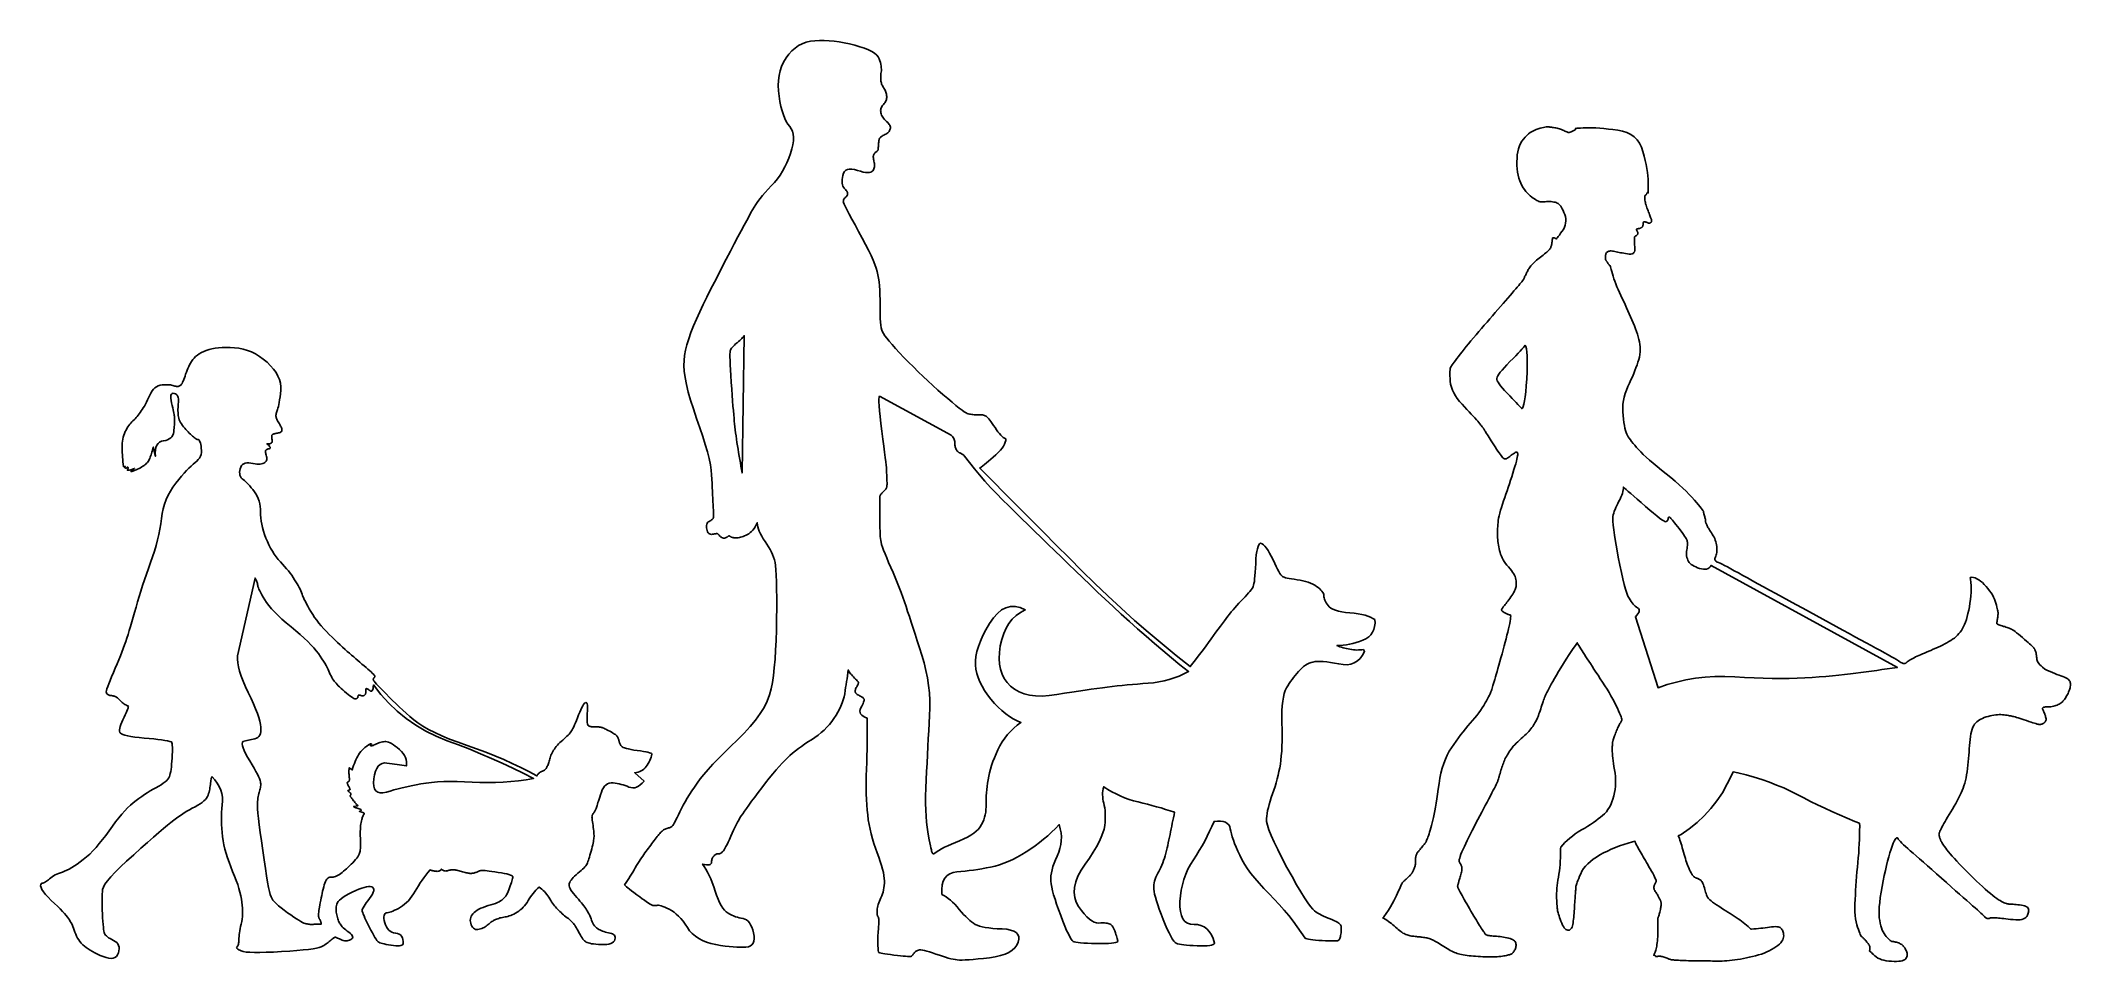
# Model space of a CAD drawing. Extents: x -1992 to 1973, y -794 to 1006.
import ezdxf

# ---------------------------------------------------------------- set-up
doc = ezdxf.new("R2010")
doc.units = 0
doc.header["$LTSCALE"] = 20
doc.layers.add('_____1', color=7, linetype='CONTINUOUS')

# ---------------------------------------------------------------- blocks, each defined once
blk = doc.blocks.new('____')
at = {"layer": '_____1', "color": 0, "linetype": 'CONTINUOUS', "flags": 128}
for points in [[(592, -184.2), (588.8, -184.8), (585.6, -185.2), (582.4, -185.4), (579.1, -185.5), (575.8, -185.4), (572.4, -185.2), (569, -184.7), (565.6, -184.1), (562.2, -183.4), (558.8, -182.6), (555.5, -181.8), (552.3, -180.9), (549.2, -180), (546.1, -179), (543.1, -177.9), (540.2, -176.8), (540.2, -176.8), (546.3, -176.6), (552.4, -176.1), (558.7, -175.3), (565, -174.1), (571.3, -172.6), (577.8, -170.8), (584.2, -168.7), (590.8, -166.2), (596.9, -163.3), (602.2, -159.8), (606.5, -155.7), (609.8, -150.9), (612.3, -145.6), (613.8, -139.7), (614.5, -133.2), (614.2, -126), (614.2, -126), (610.4, -123.6), (605.9, -121.3), (600.8, -119.4), (595.1, -117.6), (588.7, -116), (581.6, -114.7), (573.9, -113.6), (565.5, -112.7), (557.2, -111.9), (549.7, -110.7), (543.1, -109.3), (537.3, -107.7), (532.4, -105.8), (528.3, -103.7), (525.1, -101.3), (522.7, -98.7), (520.9, -96), (519.3, -93.3), (517.9, -90.8), (516.8, -88.3), (515.9, -85.9), (515.2, -83.7), (514.8, -81.5), (514.6, -79.3), (514.4, -77.2), (513.6, -75.1), (512.5, -72.9), (510.9, -70.6), (509, -68.3), (506.5, -66), (503.7, -63.5), (500.4, -61.1), (496.8, -58.7), (492.8, -56.5), (488.5, -54.6), (483.9, -52.8), (479, -51.3), (473.8, -50), (468.2, -48.9), (462.4, -48), (456.7, -47.2), (451.5, -46.4), (447, -45.6), (443.1, -44.9), (439.8, -44.1), (437.1, -43.3), (435.1, -42.6), (433.6, -41.8), (432.3, -40.7), (430.7, -38.7), (428.8, -35.9), (426.7, -32.2), (424.2, -27.7), (421.5, -22.4), (418.6, -16.2), (415.3, -9.2), (412, -2.3), (408.7, 3.9), (405.5, 9.2), (402.5, 13.6), (399.5, 17.3), (396.6, 20), (393.8, 22), (391.1, 23.1), (391.1, 23.1), (389.2, 22.1), (387.5, 20), (386, 16.7), (384.7, 12.4), (383.6, 6.9), (382.7, 0.3), (382, -7.5), (381.4, -16.4), (381, -25.3), (380.5, -33.3), (379.9, -40.3), (379.4, -46.4), (378.8, -51.5), (378.1, -55.7), (377.4, -58.9), (376.7, -61.1), (375.8, -63.1), (374.4, -65.3), (372.5, -67.9), (370.3, -70.8), (367.6, -74), (364.4, -77.5), (360.8, -81.4), (356.8, -85.6), (352.6, -89.9), (348.6, -94.2), (344.7, -98.5), (340.9, -102.7), (337.2, -106.9), (333.7, -111.1), (330.3, -115.3), (327.1, -119.5), (323.8, -123.8), (320.2, -128.4), (316.5, -133.4), (312.5, -138.8), (308.4, -144.5), (303.9, -150.5), (299.3, -156.9), (294.5, -163.7), (289.5, -170.5), (284.5, -177.4), (279.4, -184.2), (274.4, -191), (269.2, -197.8), (264.1, -204.6), (258.9, -211.3), (253.6, -218), (253.6, -218), (226, -196), (198.6, -173.6), (171.7, -150.7), (145, -127.5), (118.8, -103.9), (92.8, -79.8), (67.3, -55.4), (42, -30.5), (17, -5.5), (-8, 19.6), (-33, 44.7), (-58, 69.7), (-82.9, 94.8), (-107.9, 119.9), (-132.8, 144.9), (-157.6, 170), (-157.6, 170), (-154.8, 172), (-151.7, 174.4), (-148.3, 177.1), (-144.6, 180.2), (-140.5, 183.6), (-136.1, 187.4), (-131.4, 191.6), (-126.3, 196.1), (-121.5, 200.7), (-117.3, 205.1), (-113.8, 209.2), (-111, 213.2), (-109, 217), (-107.6, 220.6), (-106.9, 223.9), (-106.9, 227.1), (-106.9, 227.1), (-109.2, 228.3), (-111.6, 229.9), (-114.1, 232), (-116.7, 234.5), (-119.3, 237.5), (-122, 241), (-124.8, 244.9), (-127.7, 249.2), (-130.5, 253.6), (-133.1, 257.5), (-135.6, 260.9), (-137.9, 263.9), (-140, 266.5), (-141.9, 268.5), (-143.6, 270.1), (-145.2, 271.3), (-146.8, 272.1), (-148.5, 272.8), (-150.4, 273.4), (-152.5, 273.9), (-154.8, 274.2), (-157.2, 274.4), (-159.9, 274.5), (-162.7, 274.5), (-165.5, 274.4), (-168.2, 274.5), (-170.8, 274.6), (-173.2, 274.8), (-175.6, 275.2), (-177.8, 275.6), (-179.9, 276.1), (-181.9, 276.8), (-184.3, 278), (-187.7, 280.1), (-192.2, 283.3), (-197.6, 287.4), (-204, 292.6), (-211.5, 298.7), (-219.9, 305.8), (-229.4, 314), (-239.3, 322.6), (-249.1, 331.4), (-258.8, 340.3), (-268.3, 349.3), (-277.8, 358.4), (-287.2, 367.7), (-296.5, 377), (-305.8, 386.5), (-314.4, 395.6), (-322.1, 403.9), (-328.8, 411.4), (-334.5, 418), (-339.3, 423.8), (-343.1, 428.8), (-345.9, 433), (-347.7, 436.3), (-348.9, 439.7), (-350, 444), (-350.8, 449.2), (-351.5, 455.4), (-352, 462.5), (-352.3, 470.4), (-352.4, 479.4), (-352.4, 489.2), (-352.3, 499.2), (-352.5, 508.7), (-352.8, 517.7), (-353.4, 526.1), (-354.2, 533.9), (-355.2, 541.2), (-356.4, 548), (-357.8, 554.2), (-359.7, 560.7), (-362.4, 568.1), (-365.8, 576.4), (-369.9, 585.7), (-374.9, 595.9), (-380.5, 607.1), (-387, 619.3), (-394.2, 632.4), (-401.2, 645.2), (-407.4, 656.4), (-412.5, 666.1), (-416.8, 674.2), (-420, 680.8), (-422.4, 685.8), (-423.7, 689.3), (-424.1, 691.2), (-424, 692.3), (-423.7, 693.4), (-423.4, 694.4), (-422.8, 695.5), (-422.2, 696.5), (-421.5, 697.4), (-420.6, 698.4), (-419.6, 699.3), (-418.6, 700.2), (-417.7, 701.1), (-417, 702), (-416.4, 703), (-416, 703.9), (-415.7, 704.9), (-415.6, 705.9), (-415.6, 706.9), (-415.7, 707.9), (-416.1, 709), (-416.7, 710.2), (-417.4, 711.5), (-418.4, 712.9), (-419.5, 714.3), (-420.8, 715.8), (-422.4, 717.4), (-423.8, 719.2), (-425, 721.4), (-425.8, 724), (-426.3, 726.9), (-426.4, 730.2), (-426.3, 733.8), (-425.8, 737.8), (-425, 742.2), (-423.7, 746.4), (-421.8, 749.7), (-419.2, 752.2), (-416, 753.8), (-412.1, 754.6), (-407.6, 754.6), (-402.4, 753.7), (-396.6, 751.9), (-390.7, 750.1), (-385.5, 748.7), (-380.8, 747.8), (-376.8, 747.5), (-373.4, 747.6), (-370.5, 748.3), (-368.2, 749.5), (-366.6, 751.1), (-365.4, 753.1), (-364.4, 755.1), (-363.6, 757.1), (-363.1, 759.1), (-362.9, 761.2), (-362.9, 763.3), (-363.1, 765.4), (-363.6, 767.6), (-364.2, 769.7), (-364.6, 771.6), (-365, 773.5), (-365.2, 775.1), (-365.4, 776.6), (-365.5, 778), (-365.5, 779.2), (-365.3, 780.3), (-365.1, 781.3), (-364.8, 782.3), (-364.4, 783.2), (-363.8, 784.1), (-363.2, 784.9), (-362.5, 785.8), (-361.6, 786.6), (-360.7, 787.3), (-359.8, 788.1), (-358.9, 788.8), (-358.2, 789.4), (-357.6, 790), (-357.1, 790.5), (-356.8, 791), (-356.5, 791.5), (-356.3, 791.9), (-356.2, 792.3), (-356.1, 793.1), (-356, 794.1), (-355.9, 795.3), (-355.8, 796.8), (-355.6, 798.5), (-355.5, 800.5), (-355.3, 802.7), (-355.1, 805), (-354.9, 807), (-354.7, 808.9), (-354.4, 810.5), (-354.1, 811.9), (-353.8, 813.1), (-353.4, 814.2), (-353, 815), (-352.4, 815.7), (-351.7, 816.5), (-350.7, 817.3), (-349.6, 818.1), (-348.2, 819), (-346.6, 819.9), (-344.8, 820.9), (-342.7, 821.9), (-340.7, 822.9), (-338.9, 824.1), (-337.3, 825.3), (-335.8, 826.6), (-334.6, 828.1), (-333.6, 829.6), (-332.9, 831.2), (-332.3, 832.9), (-332, 834.6), (-332, 836.4), (-332.4, 838.2), (-333.1, 840), (-334.2, 841.9), (-335.6, 843.8), (-337.4, 845.7), (-339.5, 847.6), (-341.7, 849.6), (-343.7, 851.6), (-345.4, 853.7), (-346.9, 855.8), (-348.2, 857.9), (-349.3, 860.1), (-350.1, 862.3), (-350.7, 864.5), (-351.1, 866.8), (-351.2, 868.9), (-351, 871), (-350.5, 873.1), (-349.7, 875.1), (-348.7, 877), (-347.4, 878.8), (-345.8, 880.6), (-344.1, 882.4), (-342.8, 884.2), (-341.6, 886.1), (-340.7, 888.1), (-340, 890.1), (-339.5, 892.1), (-339.3, 894.2), (-339.3, 896.4), (-339.5, 898.5), (-339.8, 900.6), (-340.3, 902.7), (-340.9, 904.7), (-341.6, 906.7), (-342.5, 908.6), (-343.5, 910.5), (-344.7, 912.3), (-345.8, 914.1), (-346.9, 915.9), (-347.8, 917.7), (-348.6, 919.4), (-349.3, 921.2), (-349.8, 922.9), (-350.3, 924.6), (-350.6, 926.3), (-350.8, 928), (-351, 929.9), (-351, 931.9), (-351, 934), (-350.9, 936.3), (-350.7, 938.7), (-350.5, 941.2), (-350.1, 943.8), (-349.8, 946.6), (-349.8, 949.6), (-349.9, 952.6), (-350.3, 955.8), (-350.9, 959.2), (-351.7, 962.7), (-352.7, 966.3), (-353.9, 970), (-355.8, 973.8), (-358.8, 977.4), (-363.1, 980.9), (-368.4, 984.2), (-375, 987.5), (-382.7, 990.6), (-391.5, 993.6), (-401.5, 996.4), (-412, 999), (-422.3, 1001.1), (-432.3, 1002.9), (-442.2, 1004.2), (-451.8, 1005.1), (-461.3, 1005.6), (-470.5, 1005.6), (-479.5, 1005.3), (-488.2, 1004.3), (-496.5, 1002.3), (-504.2, 999.5), (-511.5, 995.7), (-518.3, 991.1), (-524.7, 985.5), (-530.5, 979), (-536, 971.6), (-540.7, 963.5), (-544.6, 955.1), (-547.6, 946.3), (-549.7, 937.1), (-551, 927.6), (-551.5, 917.7), (-551, 907.4), (-549.7, 896.8), (-547.9, 886.4), (-545.8, 876.8), (-543.5, 868.1), (-541, 860.3), (-538.3, 853.4), (-535.4, 847.3), (-532.2, 842), (-528.8, 837.6), (-525.7, 833.4), (-523.4, 828.4), (-522, 822.8), (-521.4, 816.6), (-521.6, 809.6), (-522.6, 802), (-524.5, 793.8), (-527.1, 784.8), (-530.4, 775.7), (-534.1, 767), (-538.2, 758.6), (-542.7, 750.5), (-547.6, 742.7), (-552.9, 735.3), (-558.7, 728.2), (-564.8, 721.5), (-570.9, 715), (-576.6, 708.7), (-581.8, 702.6), (-586.6, 696.7), (-590.9, 691), (-594.8, 685.5), (-598.3, 680.2), (-601.3, 675.1), (-604.4, 669.5), (-608.2, 662.6), (-612.7, 654.3), (-617.8, 644.8), (-623.5, 634), (-629.9, 621.9), (-637, 608.6), (-644.7, 593.9), (-652.7, 578.7), (-660.5, 563.6), (-668.2, 548.5), (-675.8, 533.7), (-683.2, 518.9), (-690.5, 504.2), (-697.6, 489.7), (-704.6, 475.3), (-711.1, 461.2), (-716.9, 447.8), (-721.9, 435), (-726.1, 422.8), (-729.5, 411.3), (-732.2, 400.4), (-734.1, 390.1), (-735.2, 380.4), (-735.5, 370.4), (-734.8, 359.3), (-733.1, 346.9), (-730.5, 333.4), (-727, 318.6), (-722.5, 302.7), (-717, 285.6), (-710.6, 267.2), (-704.1, 248.9), (-698.4, 231.9), (-693.6, 216.2), (-689.5, 201.8), (-686.3, 188.6), (-683.8, 176.7), (-682.2, 166.2), (-681.3, 156.8), (-680.9, 148.4), (-680.5, 140.2), (-680.1, 132.4), (-679.7, 124.9), (-679.4, 117.8), (-679, 111), (-678.7, 104.6), (-678.4, 98.4), (-678.1, 92.8), (-677.9, 87.9), (-677.7, 83.6), (-677.6, 80), (-677.6, 77.1), (-677.7, 74.8), (-677.8, 73.2), (-678, 72.2), (-678.3, 71.6), (-678.8, 70.9), (-679.5, 70.2), (-680.4, 69.5), (-681.6, 68.7), (-682.9, 67.8), (-684.4, 66.9), (-686.1, 66), (-687.8, 64.9), (-689.1, 63.6), (-690.2, 62), (-690.9, 60.2), (-691.3, 58.2), (-691.4, 55.9), (-691.2, 53.4), (-690.7, 50.6), (-690, 47.9), (-689.1, 45.6), (-687.9, 43.8), (-686.6, 42.3), (-685.2, 41.3), (-683.5, 40.7), (-681.7, 40.5), (-679.7, 40.7), (-677.7, 41.1), (-675.9, 41.4), (-674.4, 41.7), (-673.1, 41.9), (-672, 42), (-671.2, 42.1), (-670.6, 42.1), (-670.2, 42), (-669.9, 41.9), (-669.6, 41.6), (-669.1, 41.3), (-668.6, 40.8), (-668, 40.2), (-667.4, 39.6), (-666.6, 38.8), (-665.8, 37.9), (-665, 37), (-664.1, 36.2), (-663.2, 35.4), (-662.3, 34.8), (-661.4, 34.3), (-660.5, 33.9), (-659.6, 33.6), (-658.6, 33.4), (-657.7, 33.3), (-656.7, 33.3), (-655.8, 33.4), (-654.8, 33.6), (-653.9, 33.9), (-653, 34.3), (-652.1, 34.8), (-651.2, 35.4), (-650.4, 36), (-649.6, 36.5), (-649, 36.9), (-648.4, 37.2), (-648, 37.5), (-647.6, 37.7), (-647.4, 37.8), (-647.2, 37.9), (-647.1, 37.8), (-646.9, 37.7), (-646.6, 37.6), (-646.2, 37.3), (-645.8, 37), (-645.3, 36.7), (-644.6, 36.2), (-644, 35.7), (-643.1, 35.2), (-642.1, 34.8), (-640.9, 34.5), (-639.5, 34.2), (-637.9, 34), (-636.1, 33.9), (-634.1, 33.8), (-631.9, 33.8), (-629.5, 33.9), (-627.1, 34.3), (-624.7, 34.8), (-622.1, 35.5), (-619.5, 36.4), (-616.8, 37.4), (-614.1, 38.7), (-611.3, 40.1), (-608.5, 41.9), (-605.8, 43.9), (-603.2, 46.3), (-600.8, 49), (-598.4, 52.1), (-596.2, 55.4), (-594.1, 59.2), (-592.2, 63.2), (-592.2, 63.2), (-591.9, 59.3), (-591.1, 55.2), (-589.9, 50.9), (-588.2, 46.5), (-586, 41.8), (-583.4, 37), (-580.4, 32), (-576.8, 26.8), (-573.2, 21.6), (-570, 16.4), (-567, 11.2), (-564.5, 6), (-562.2, 0.9), (-560.3, -4.2), (-558.8, -9.3), (-557.5, -14.3), (-556.6, -20.5), (-555.7, -28.8), (-555.1, -39.2), (-554.6, -51.9), (-554.3, -66.8), (-554.1, -83.8), (-554.1, -103), (-554.3, -124.4), (-554.7, -146.2), (-555.4, -166.7), (-556.3, -185.8), (-557.5, -203.6), (-558.9, -220.1), (-560.7, -235.2), (-562.7, -248.9), (-565, -261.4), (-568.1, -273.2), (-572.7, -285.2), (-578.8, -297.5), (-586.3, -309.8), (-595.3, -322.4), (-605.8, -335.2), (-617.7, -348.1), (-631, -361.3), (-644.6, -374.1), (-657.1, -386.3), (-668.5, -397.9), (-678.8, -408.8), (-688.1, -418.9), (-696.3, -428.5), (-703.5, -437.3), (-709.5, -445.5), (-714.9, -453.3), (-720, -460.8), (-724.7, -468.1), (-729.1, -475.2), (-733.2, -482.2), (-736.9, -488.9), (-740.3, -495.4), (-743.4, -501.7), (-746.2, -507.5), (-748.7, -512.7), (-750.9, -517.1), (-752.8, -520.9), (-754.4, -524), (-755.8, -526.5), (-756.8, -528.2), (-757.6, -529.2), (-758.3, -529.9), (-759.1, -530.6), (-760.1, -531.2), (-761.2, -531.8), (-762.4, -532.3), (-763.8, -532.8), (-765.4, -533.3), (-767.1, -533.7), (-768.8, -534.2), (-770.5, -534.7), (-772.2, -535.4), (-773.8, -536.3), (-775.3, -537.2), (-776.8, -538.3), (-778.2, -539.5), (-779.6, -540.8), (-781.1, -542.3), (-782.6, -543.9), (-784.2, -545.8), (-785.9, -547.8), (-787.7, -550.1), (-789.6, -552.5), (-791.7, -555.2), (-793.8, -558), (-795.9, -560.9), (-798.1, -563.9), (-800.3, -566.9), (-802.5, -569.9), (-804.7, -572.9), (-807, -575.9), (-809.2, -578.9), (-811.5, -582), (-813.7, -585.1), (-816, -588.4), (-818.4, -591.8), (-820.7, -595.4), (-823.1, -599.1), (-825.5, -602.9), (-828, -606.9), (-830.4, -611), (-832.9, -615.2), (-835.5, -619.4), (-838, -623.5), (-840.6, -627.7), (-843.2, -631.8), (-845.8, -635.9), (-848.5, -640), (-851.2, -644.1), (-851.2, -644.1), (-850.8, -644.9), (-849.7, -646.2), (-847.8, -648), (-845.2, -650.2), (-841.8, -652.9), (-837.8, -656.1), (-833, -659.7), (-827.4, -663.7), (-821.8, -667.8), (-816.8, -671.5), (-812.3, -674.6), (-808.4, -677.3), (-805.1, -679.6), (-802.4, -681.4), (-800.2, -682.7), (-798.6, -683.6), (-797.3, -684.1), (-796, -684.6), (-794.8, -684.9), (-793.5, -685.1), (-792.2, -685.1), (-790.9, -685.1), (-789.6, -684.9), (-788.2, -684.5), (-786.7, -684.3), (-784.8, -684.4), (-782.4, -684.8), (-779.6, -685.6), (-776.4, -686.7), (-772.7, -688.2), (-768.7, -690), (-764.1, -692.1), (-759.5, -694.6), (-754.8, -697.8), (-750.3, -701.4), (-745.8, -705.6), (-741.4, -710.3), (-737.1, -715.6), (-732.9, -721.4), (-728.7, -727.8), (-724.2, -734.1), (-719, -739.8), (-713.1, -744.9), (-706.6, -749.4), (-699.3, -753.3), (-691.4, -756.5), (-682.7, -759.1), (-673.4, -761.2), (-664, -762.7), (-655.1, -764), (-646.9, -765.1), (-639.2, -765.8), (-632.1, -766.3), (-625.5, -766.5), (-619.6, -766.5), (-614.2, -766.1), (-609.5, -765.3), (-605.6, -763.7), (-602.6, -761.4), (-600.3, -758.3), (-598.9, -754.5), (-598.3, -749.9), (-598.5, -744.5), (-599.5, -738.5), (-601.1, -732.4), (-602.9, -727), (-605.1, -722.4), (-607.5, -718.5), (-610.2, -715.4), (-613.2, -713), (-616.4, -711.4), (-620, -710.4), (-623.7, -709.8), (-627.3, -708.9), (-631, -707.9), (-634.7, -706.7), (-638.3, -705.2), (-641.9, -703.6), (-645.6, -701.8), (-649.2, -699.8), (-652.8, -697.3), (-656.2, -693.9), (-659.5, -689.7), (-662.7, -684.7), (-665.8, -678.9), (-668.8, -672.3), (-671.7, -664.8), (-674.5, -656.5), (-677.2, -648), (-680, -640.1), (-683, -632.7), (-686, -625.9), (-689.1, -619.6), (-692.3, -613.8), (-695.6, -608.6), (-698.9, -603.9), (-698.9, -603.9), (-694.9, -604.8), (-691.4, -605.3), (-688.4, -605.4), (-686, -605.2), (-684, -604.5), (-682.7, -603.5), (-681.8, -602), (-681.5, -600.2), (-681.4, -598.3), (-681.1, -596.4), (-680.7, -594.7), (-680.2, -593.1), (-679.5, -591.5), (-678.7, -590.1), (-677.7, -588.9), (-676.6, -587.7), (-675.4, -586.7), (-674.3, -585.8), (-673.2, -585.1), (-672.2, -584.5), (-671.2, -584.1), (-670.2, -583.9), (-669.3, -583.8), (-668.4, -583.9), (-667.5, -584), (-666.6, -583.9), (-665.6, -583.6), (-664.5, -583.1), (-663.4, -582.5), (-662.3, -581.7), (-661.1, -580.8), (-659.8, -579.6), (-658.4, -578.1), (-656.9, -575.9), (-655.2, -573.1), (-653.3, -569.6), (-651.2, -565.6), (-649, -560.9), (-646.6, -555.6), (-644, -549.6), (-641.3, -543.5), (-638.7, -537.7), (-636.1, -532.2), (-633.5, -527.1), (-631, -522.2), (-628.4, -517.7), (-625.9, -513.5), (-623.4, -509.6), (-620.6, -505.5), (-617.2, -500.6), (-613.1, -494.9), (-608.4, -488.4), (-603.1, -481.1), (-597.1, -473.1), (-590.4, -464.2), (-583.2, -454.6), (-575.8, -444.9), (-568.7, -435.8), (-561.9, -427.5), (-555.5, -419.9), (-549.5, -412.9), (-543.7, -406.6), (-538.4, -401.1), (-533.3, -396.2), (-528.3, -391.6), (-523.1, -387.1), (-517.6, -382.7), (-511.8, -378.2), (-505.8, -373.8), (-499.6, -369.4), (-493.1, -365.1), (-486.4, -360.8), (-479.7, -356.4), (-473.4, -351.8), (-467.4, -346.9), (-461.7, -341.8), (-456.4, -336.5), (-451.3, -331), (-446.7, -325.2), (-442.3, -319.2), (-438.3, -313.1), (-434.7, -307), (-431.5, -301), (-428.7, -294.9), (-426.3, -288.9), (-424.3, -282.9), (-422.7, -276.9), (-421.4, -270.9), (-420.4, -264.9), (-419.5, -259), (-418.6, -253.2), (-417.7, -247.3), (-416.8, -241.5), (-416, -235.8), (-415.3, -230), (-414.5, -224.3), (-414.5, -224.3), (-414.2, -225.5), (-413.6, -226.8), (-412.7, -228.3), (-411.5, -229.9), (-410.1, -231.7), (-408.4, -233.6), (-406.4, -235.8), (-404.2, -238), (-401.9, -240.3), (-400, -242.3), (-398.3, -244), (-396.9, -245.6), (-395.9, -246.8), (-395.1, -247.9), (-394.6, -248.7), (-394.4, -249.2), (-394.4, -249.7), (-394.5, -250.3), (-394.8, -251.1), (-395.1, -252.1), (-395.6, -253.2), (-396.3, -254.4), (-397, -255.8), (-397.9, -257.3), (-398.8, -258.9), (-399.5, -260.3), (-400.1, -261.7), (-400.5, -263.1), (-400.8, -264.3), (-401, -265.5), (-401, -266.5), (-400.8, -267.5), (-400.5, -268.5), (-400, -269.4), (-399.2, -270.3), (-398.2, -271.3), (-397.1, -272.2), (-395.7, -273.1), (-394, -274), (-392.2, -274.9), (-390.4, -275.8), (-388.7, -276.7), (-387.3, -277.5), (-386.1, -278.4), (-385.2, -279.2), (-384.4, -280.1), (-383.8, -280.9), (-383.5, -281.7), (-383.4, -282.6), (-383.6, -283.9), (-383.9, -285.5), (-384.6, -287.5), (-385.5, -289.8), (-386.6, -292.4), (-388, -295.3), (-389.7, -298.6), (-391, -301.9), (-391.6, -305), (-391.3, -307.8), (-390.2, -310.4), (-388.2, -312.8), (-385.5, -314.9), (-381.9, -316.8), (-377.5, -318.4), (-377.5, -318.4), (-377.4, -330.4), (-377.4, -342.4), (-377.4, -354.6), (-377.5, -367), (-377.7, -379.6), (-378, -392.3), (-378.4, -405.2), (-378.9, -418.2), (-379.3, -431.1), (-379.5, -443.5), (-379.5, -455.4), (-379.3, -466.8), (-378.9, -477.8), (-378.3, -488.3), (-377.5, -498.3), (-376.5, -507.9), (-375.3, -517.2), (-373.7, -526.5), (-371.8, -535.8), (-369.7, -545), (-367.2, -554.2), (-364.4, -563.4), (-361.4, -572.6), (-358, -581.7), (-354.7, -590.6), (-351.8, -598.8), (-349.4, -606.6), (-347.4, -613.7), (-345.8, -620.4), (-344.7, -626.4), (-344, -631.9), (-343.7, -636.8), (-343.8, -641.4), (-344.1, -645.8), (-344.6, -650.2), (-345.4, -654.3), (-346.3, -658.4), (-347.5, -662.3), (-348.9, -666), (-350.5, -669.7), (-352.1, -673.2), (-353.6, -676.5), (-354.8, -679.7), (-355.8, -682.8), (-356.7, -685.7), (-357.3, -688.5), (-357.8, -691.2), (-358, -693.7), (-358.1, -696), (-358.2, -698.2), (-358.1, -700.1), (-357.9, -701.8), (-357.7, -703.2), (-357.4, -704.5), (-357, -705.5), (-356.5, -706.4), (-355.9, -707.2), (-355.5, -708.2), (-355.2, -709.3), (-354.9, -710.7), (-354.7, -712.2), (-354.6, -713.9), (-354.6, -715.7), (-354.6, -717.8), (-354.8, -720), (-354.9, -722.5), (-355.1, -725.3), (-355.3, -728.3), (-355.5, -731.6), (-355.8, -735.1), (-356.1, -738.9), (-356.4, -742.9), (-356.7, -747.1), (-356.9, -751.2), (-356.9, -755.4), (-356.9, -759.5), (-356.7, -763.7), (-356.3, -767.9), (-355.9, -772.1), (-355.3, -776.2), (-355.3, -776.2), (-354.5, -776.7), (-352.9, -777.2), (-350.4, -777.8), (-347, -778.5), (-342.8, -779.2), (-337.8, -779.9), (-331.8, -780.7), (-325.1, -781.6), (-318.3, -782.4), (-312.3, -783.1), (-307, -783.6), (-302.6, -784.1), (-299, -784.4), (-296.1, -784.5), (-294.1, -784.6), (-292.8, -784.5), (-292, -784.2), (-291.1, -783.9), (-290.3, -783.4), (-289.6, -782.8), (-288.8, -782), (-288.1, -781.2), (-287.4, -780.2), (-286.7, -779), (-285.9, -777.9), (-285.1, -776.8), (-284.1, -775.8), (-283, -774.9), (-281.7, -774.1), (-280.4, -773.3), (-278.9, -772.6), (-277.2, -772), (-275.2, -771.6), (-272.6, -771.6), (-269.3, -772), (-265.4, -772.8), (-260.8, -773.9), (-255.6, -775.4), (-249.7, -777.3), (-243.2, -779.6), (-236.5, -781.9), (-230.3, -784), (-224.5, -785.8), (-219.1, -787.4), (-214.1, -788.7), (-209.4, -789.7), (-205.2, -790.5), (-201.4, -791), (-197.3, -791.3), (-192.1, -791.3), (-185.8, -791.1), (-178.5, -790.7), (-170.1, -790.1), (-160.7, -789.2), (-150.2, -788.1), (-138.7, -786.8), (-127.2, -785.1), (-117.1, -782.8), (-108.1, -779.9), (-100.5, -776.5), (-94.1, -772.4), (-89, -767.7), (-85.1, -762.5), (-82.5, -756.6), (-81.2, -750.9), (-81.5, -745.8), (-83.2, -741.5), (-86.4, -737.8), (-91, -734.9), (-97.2, -732.8), (-104.8, -731.3), (-113.9, -730.6), (-123.4, -730.1), (-132, -729.5), (-139.8, -728.6), (-146.8, -727.6), (-153, -726.4), (-158.3, -725), (-162.9, -723.4), (-166.6, -721.6), (-170, -719.5), (-173.5, -716.9), (-177.2, -713.9), (-181, -710.5), (-184.9, -706.6), (-189, -702.3), (-193.2, -697.5), (-197.6, -692.4), (-202, -687.2), (-206.4, -682.4), (-210.7, -678.1), (-215, -674.2), (-219.2, -670.8), (-223.4, -667.8), (-227.5, -665.2), (-231.6, -663.1), (-231.6, -663.1), (-231.7, -653.3), (-230.7, -644.7), (-228.7, -637.3), (-225.5, -631.2), (-221.3, -626.3), (-216.1, -622.7), (-209.7, -620.3), (-202.3, -619.1), (-194.3, -618.4), (-186.3, -617.6), (-178.1, -616.7), (-169.9, -615.6), (-161.6, -614.3), (-153.3, -613), (-144.8, -611.4), (-136.3, -609.7), (-127.7, -607.7), (-119.1, -605.3), (-110.5, -602.3), (-101.8, -598.8), (-93.1, -594.8), (-84.3, -590.4), (-75.5, -585.4), (-66.6, -579.9), (-57.9, -574.1), (-49.3, -568.1), (-40.9, -561.8), (-32.8, -555.2), (-24.8, -548.5), (-17.1, -541.5), (-9.5, -534.2), (-2.2, -526.7), (-2.2, -526.7), (-0.2, -534.7), (1.2, -542.6), (1.8, -550.4), (1.6, -558.1), (0.7, -565.7), (-0.9, -573.3), (-3.3, -580.7), (-6.4, -588.1), (-9.6, -595.3), (-12.4, -602.2), (-14.6, -608.8), (-16.4, -615.1), (-17.7, -621), (-18.6, -626.7), (-18.9, -632.1), (-18.8, -637.2), (-18.1, -642.5), (-17, -648.7), (-15.3, -655.8), (-13.2, -663.7), (-10.5, -672.5), (-7.4, -682.2), (-3.7, -692.7), (0.5, -704.1), (4.8, -715.2), (8.7, -725), (12.2, -733.4), (15.5, -740.4), (18.4, -746.1), (20.9, -750.4), (23.1, -753.3), (24.9, -754.9), (27.1, -755.7), (30.2, -756.5), (34.4, -757.2), (39.5, -757.7), (45.6, -758.2), (52.7, -758.6), (60.8, -758.9), (69.8, -759.2), (78.9, -759.2), (86.8, -759.2), (93.7, -758.9), (99.5, -758.5), (104.2, -757.9), (107.9, -757.1), (110.5, -756.2), (112, -755.1), (112, -755.1), (112, -754.1), (111.8, -752.8), (111.5, -751.1), (111, -749.1), (110.3, -746.8), (109.5, -744.2), (108.5, -741.2), (107.4, -737.9), (106.1, -734.6), (104.9, -731.6), (103.6, -729), (102.4, -726.7), (101.1, -724.8), (99.7, -723.2), (98.4, -721.9), (97.1, -721), (95.5, -720.3), (93.6, -719.8), (91.4, -719.4), (88.8, -719), (85.8, -718.9), (82.5, -718.8), (78.9, -718.9), (74.9, -719.1), (70.6, -718.8), (66.2, -717.4), (61.5, -715), (56.7, -711.5), (51.7, -706.9), (46.5, -701.2), (41.1, -694.5), (35.6, -686.7), (30.8, -678.1), (27.9, -669), (26.8, -659.4), (27.5, -649.3), (30, -638.7), (34.3, -627.6), (40.5, -616), (48.4, -603.9), (56.7, -592), (64.1, -580.7), (70.4, -570.2), (75.6, -560.4), (79.9, -551.3), (83.1, -542.9), (85.3, -535.3), (86.5, -528.4), (87.1, -522), (87.4, -515.9), (87.5, -510), (87.4, -504.5), (87.1, -499.2), (86.5, -494.2), (85.7, -489.5), (84.7, -485.1), (83.7, -480.9), (83, -476.7), (82.6, -472.6), (82.4, -468.5), (82.5, -464.5), (82.9, -460.5), (83.6, -456.6), (84.5, -452.7), (84.5, -452.7), (92.4, -457.8), (100.4, -462.4), (108.6, -466.7), (116.9, -470.6), (125.4, -474.1), (134, -477.3), (142.9, -480), (151.8, -482.4), (160.9, -484.6), (169.8, -486.9), (178.8, -489.2), (187.7, -491.7), (196.6, -494.2), (205.4, -496.9), (214.2, -499.6), (223, -502.4), (223, -502.4), (221.9, -507.8), (220.8, -513.3), (219.7, -518.7), (218.6, -524.1), (217.5, -529.6), (216.4, -535), (215.3, -540.5), (214.2, -545.9), (213.1, -551.3), (211.9, -556.7), (210.8, -562), (209.6, -567.2), (208.3, -572.4), (207, -577.5), (205.7, -582.5), (204.4, -587.5), (203, -592.4), (201.5, -597.1), (199.8, -601.6), (198.1, -606), (196.3, -610.2), (194.4, -614.3), (192.3, -618.2), (190.2, -621.9), (188.2, -625.6), (186.4, -629.3), (185, -633.1), (183.9, -636.9), (183.1, -640.8), (182.6, -644.7), (182.4, -648.7), (182.5, -652.7), (183.1, -657.2), (184.1, -662.5), (185.6, -668.6), (187.6, -675.6), (190.1, -683.4), (193.1, -692.1), (196.6, -701.5), (200.6, -711.9), (204.7, -722), (208.6, -730.9), (212.2, -738.5), (215.5, -745), (218.6, -750.2), (221.5, -754.2), (224.1, -757), (226.4, -758.5), (229, -759.4), (232.3, -760.2), (236.3, -761), (241, -761.6), (246.5, -762.2), (252.6, -762.7), (259.5, -763.2), (267.2, -763.5), (274.7, -763.7), (281.3, -763.7), (286.9, -763.4), (291.7, -762.8), (295.4, -762.1), (298.3, -761), (300.2, -759.8), (301.2, -758.3), (301.2, -758.3), (298.3, -749.5), (294.8, -742), (290.6, -735.7), (285.9, -730.5), (280.6, -726.5), (274.6, -723.7), (268.1, -722.1), (261, -721.7), (254.1, -721.2), (248.1, -719.2), (243.2, -715.8), (239.3, -710.9), (236.3, -704.6), (234.4, -696.8), (233.4, -687.6), (233.5, -676.9), (234.4, -665.7), (236, -654.7), (238.2, -644.1), (241.2, -633.8), (244.8, -623.8), (249.1, -614), (254.1, -604.6), (259.7, -595.5), (265.6, -586.5), (271.2, -577.4), (276.6, -568.2), (281.8, -558.8), (286.8, -549.4), (291.5, -539.8), (295.9, -530.2), (300.2, -520.4), (300.2, -520.4), (307, -519.8), (312.9, -519.9), (318.1, -520.7), (322.5, -522.1), (326, -524.3), (328.8, -527.1), (330.7, -530.7), (331.8, -534.9), (332.7, -539.7), (334, -545), (335.7, -550.7), (337.8, -556.9), (340.3, -563.6), (343.2, -570.8), (346.5, -578.4), (350.2, -586.5), (354.5, -595), (359.6, -603.8), (365.5, -612.8), (372.2, -622), (379.8, -631.6), (388.2, -641.4), (397.4, -651.4), (407.5, -661.7), (417.7, -672.2), (427.6, -682.9), (437, -693.6), (446, -704.4), (454.5, -715.3), (462.7, -726.4), (470.5, -737.5), (477.8, -748.7), (477.8, -748.7), (479.4, -749.5), (481.8, -750.2), (484.9, -750.8), (488.7, -751.4), (493.3, -751.9), (498.5, -752.4), (504.5, -752.9), (511.2, -753.3), (517.8, -753.7), (523.7, -753.9), (528.8, -754.1), (533.2, -754.1), (536.7, -754.1), (539.5, -753.9), (541.5, -753.6), (542.7, -753.3), (543.5, -752.7), (544.3, -751.9), (545, -750.7), (545.6, -749.3), (546.3, -747.6), (546.8, -745.6), (547.4, -743.3), (547.9, -740.6), (548.3, -738), (548.5, -735.5), (548.7, -733.1), (548.7, -731), (548.7, -729), (548.5, -727.1), (548.1, -725.4), (547.7, -723.9), (546.9, -722.5), (545.7, -721), (543.9, -719.4), (541.6, -717.8), (538.8, -716.2), (535.4, -714.5), (531.6, -712.8), (527.2, -711.1), (522.7, -709.3), (518.3, -707.4), (514.2, -705.5), (510.2, -703.6), (506.5, -701.6), (502.9, -699.6), (499.5, -697.5), (496.3, -695.4), (492.8, -692.2), (488.3, -686.9), (483, -679.4), (476.7, -669.8), (469.5, -658.1), (461.4, -644.3), (452.4, -628.3), (442.4, -610.2), (432.7, -591.9), (424.4, -575.5), (417.3, -560.9), (411.7, -548), (407.3, -537), (404.3, -527.8), (402.7, -520.4), (402.4, -514.9), (402.9, -510), (403.7, -504.9), (404.8, -499.4), (406.2, -493.5), (407.8, -487.4), (409.7, -480.9), (412, -474), (414.5, -466.8), (417, -459.5), (419.4, -452.2), (421.5, -444.9), (423.5, -437.5), (425.3, -430.2), (426.9, -422.9), (428.3, -415.6), (429.6, -408.3), (430.6, -400.7), (431.5, -392.4), (432.2, -383.3), (432.6, -373.7), (432.9, -363.3), (433.1, -352.2), (433, -340.5), (432.8, -328), (432.6, -315.8), (432.8, -304.6), (433.3, -294.4), (434.3, -285.4), (435.5, -277.4), (437.2, -270.4), (439.2, -264.5), (441.5, -259.6), (444.1, -255.4), (446.8, -251.2), (449.6, -247), (452.4, -243), (455.4, -239), (458.5, -235.1), (461.6, -231.3), (464.9, -227.5), (468.2, -224), (471.6, -220.8), (475.1, -217.9), (478.6, -215.4), (482.2, -213.3), (485.8, -211.4), (489.5, -210), (493.3, -208.9), (497.4, -208.1), (502.1, -207.7), (507.5, -207.6), (513.5, -207.9), (520.1, -208.6), (527.4, -209.6), (535.3, -211), (543.8, -212.7), (552.4, -214), (560.3, -214.1), (567.5, -212.9), (574.1, -210.5), (580.1, -206.8), (585.4, -201.9), (590, -195.8), (594.1, -188.4), (594.1, -188.4), (592, -184.2)], [(-643, 337.8), (-643.9, 350.8), (-644.6, 362.2), (-645.1, 372.1), (-645.4, 380.5), (-645.6, 387.4), (-645.6, 392.8), (-645.4, 396.7), (-645, 399.1), (-644.4, 400.7), (-643.5, 402.5), (-642.2, 404.3), (-640.7, 406.3), (-638.9, 408.4), (-636.8, 410.5), (-634.4, 412.8), (-631.6, 415.2), (-628.9, 417.5), (-626.5, 419.7), (-624.3, 421.7), (-622.4, 423.5), (-620.8, 425.1), (-619.4, 426.6), (-618.3, 427.9), (-617.5, 429), (-617.5, 429), (-621.8, 160.5), (-622.9, 167.1), (-624, 173.7), (-625.2, 180.4), (-626.3, 187), (-627.4, 193.7), (-628.5, 200.4), (-629.6, 207.1), (-630.7, 213.7), (-631.8, 220.4), (-632.7, 226.8), (-633.6, 233.1), (-634.5, 239.2), (-635.2, 245.1), (-635.9, 250.8), (-636.5, 256.4), (-637.1, 261.8), (-637.6, 267.6), (-638.2, 274.5), (-638.9, 282.4), (-639.6, 291.4), (-640.4, 301.4), (-641.2, 312.5), (-642.1, 324.6), (-643, 337.8), (-643, 337.8)], [(-187.2, 193.3), (-177.9, 181.1), (-168.1, 168.9), (-158, 156.7), (-147.4, 144.5), (-136.4, 132.4), (-125, 120.3), (-113.2, 108.2), (-100.9, 96.1), (-88.4, 84), (-75.8, 71.7), (-63.1, 59.4), (-50.3, 46.9), (-37.4, 34.3), (-24.3, 21.5), (-11.2, 8.7), (2.1, -4.3), (15.5, -17.4), (29.3, -30.8), (43.5, -44.3), (57.9, -58.1), (72.7, -72.1), (87.7, -86.3), (103.2, -100.7), (118.9, -115.3), (134.8, -129.9), (150.9, -144.3), (167.2, -158.6), (183.6, -172.7), (200.1, -186.7), (216.7, -200.5), (233.5, -214.1), (250.5, -227.5), (250.5, -227.5), (241.2, -232.2), (231.7, -236.4), (222.1, -240.1), (212.3, -243.2), (202.4, -245.8), (192.2, -247.9), (181.9, -249.4), (171.5, -250.3), (161, -251.1), (150.7, -251.9), (140.5, -252.7), (130.4, -253.6), (120.5, -254.6), (110.7, -255.6), (101.1, -256.7), (91.6, -257.8), (81.9, -259.1), (71.3, -260.5), (60.1, -262.1), (48.1, -263.8), (35.4, -265.8), (22, -267.9), (7.8, -270.1), (-7, -272.6), (-21.8, -274.6), (-35.6, -275.4), (-48.4, -275), (-60.2, -273.6), (-71, -270.9), (-80.8, -267.1), (-89.6, -262.2), (-97.5, -256.2), (-104.2, -249.1), (-109.8, -241.3), (-114.1, -232.6), (-117.2, -223.2), (-119.1, -212.9), (-119.7, -201.8), (-119.2, -190), (-117.4, -177.3), (-114.6, -164.7), (-110.8, -153.3), (-106.1, -142.9), (-100.5, -133.6), (-94, -125.3), (-86.5, -118.1), (-78.1, -112), (-68.8, -107), (-68.8, -107), (-78.7, -102.6), (-88.2, -100.4), (-97.4, -100.4), (-106.3, -102.7), (-114.9, -107.1), (-123.1, -113.8), (-131, -122.8), (-138.6, -133.9), (-145.5, -145.9), (-151.5, -157.4), (-156.4, -168.3), (-160.3, -178.7), (-163.3, -188.6), (-165.2, -197.9), (-166.1, -206.7), (-166.1, -215), (-165.1, -223.1), (-163.3, -231.2), (-160.7, -239.4), (-157.3, -247.6), (-153.1, -256), (-148.1, -264.4), (-142.2, -272.9), (-135.6, -281.4), (-128.5, -289.7), (-121.4, -297.2), (-114.2, -304), (-106.9, -310), (-99.6, -315.3), (-92.2, -319.9), (-84.8, -323.8), (-77.3, -326.9), (-77.3, -326.9), (-84.5, -332.4), (-91.3, -338.3), (-97.6, -344.4), (-103.4, -350.9), (-108.8, -357.8), (-113.7, -365), (-118.1, -372.5), (-122.1, -380.3), (-125.6, -388.3), (-128.9, -396), (-131.8, -403.6), (-134.3, -411), (-136.6, -418.3), (-138.5, -425.4), (-140.1, -432.3), (-141.4, -439), (-142.4, -445.6), (-143.3, -452), (-144, -458.2), (-144.6, -464.3), (-145, -470.2), (-145.2, -475.9), (-145.2, -481.5), (-145.1, -486.9), (-145.1, -492.2), (-145.4, -497.4), (-146, -502.5), (-146.9, -507.5), (-148.2, -512.4), (-149.8, -517.3), (-151.7, -522), (-153.9, -526.6), (-156.7, -531.1), (-160.2, -535.5), (-164.4, -539.6), (-169.4, -543.7), (-175.2, -547.5), (-181.6, -551.2), (-188.9, -554.7), (-196.8, -558.1), (-204.9, -561.4), (-212.5, -564.6), (-219.6, -567.9), (-226.2, -571.1), (-232.3, -574.3), (-237.8, -577.5), (-242.9, -580.7), (-247.5, -583.8), (-247.5, -583.8), (-248, -583.9), (-248.5, -583.8), (-249, -583.6), (-249.4, -583.2), (-249.9, -582.6), (-250.3, -581.9), (-250.7, -581), (-251.1, -579.9), (-251.5, -578.3), (-252.1, -575.7), (-252.9, -572.3), (-253.8, -567.9), (-254.9, -562.5), (-256.1, -556.2), (-257.5, -549), (-259, -540.9), (-260.5, -531.8), (-261.7, -521.6), (-262.5, -510.5), (-263.1, -498.3), (-263.3, -485.1), (-263.3, -470.9), (-262.9, -455.6), (-262.3, -439.4), (-261.5, -422.7), (-260.6, -406.3), (-259.8, -390.2), (-258.9, -374.3), (-258.1, -358.7), (-257.2, -343.4), (-256.3, -328.3), (-255.4, -313.5), (-254.8, -298.8), (-255, -284.1), (-255.8, -269.4), (-257.4, -254.6), (-259.6, -239.9), (-262.6, -225.2), (-266.3, -210.5), (-270.7, -195.7), (-275.3, -181.4), (-279.7, -167.7), (-283.9, -154.8), (-287.9, -142.5), (-291.6, -131), (-295.1, -120.2), (-298.4, -110.1), (-301.5, -100.7), (-304.5, -91.6), (-307.8, -82.4), (-311.2, -73), (-314.8, -63.5), (-318.7, -53.8), (-322.7, -44), (-326.9, -34.1), (-331.3, -24), (-335.6, -14.3), (-339.3, -5.4), (-342.6, 2.5), (-345.3, 9.5), (-347.5, 15.7), (-349.2, 20.9), (-350.4, 25.3), (-351.1, 28.8), (-351.5, 32.2), (-351.8, 36.4), (-352.1, 41.3), (-352.3, 47.1), (-352.5, 53.5), (-352.6, 60.8), (-352.7, 68.8), (-352.8, 77.6), (-352.8, 86.2), (-352.7, 93.7), (-352.7, 100.1), (-352.7, 105.5), (-352.6, 109.8), (-352.6, 112.9), (-352.5, 115), (-352.4, 116), (-352.2, 116.6), (-351.9, 117.2), (-351.3, 118), (-350.6, 118.9), (-349.7, 119.9), (-348.7, 121.1), (-347.4, 122.4), (-346, 123.8), (-344.6, 125.3), (-343.4, 126.6), (-342.3, 127.9), (-341.3, 129.1), (-340.6, 130.2), (-340, 131.2), (-339.5, 132.1), (-339.2, 132.9), (-339, 133.8), (-338.9, 135), (-338.8, 136.4), (-338.7, 138.1), (-338.7, 140), (-338.7, 142.1), (-338.8, 144.5), (-338.9, 147.2), (-339, 149.9), (-339.1, 152.6), (-339.2, 155.3), (-339.3, 157.8), (-339.4, 160.4), (-339.4, 162.9), (-339.5, 165.3), (-339.6, 167.7), (-339.8, 171), (-340.3, 175.9), (-341, 182.6), (-342, 191.1), (-343.3, 201.2), (-344.8, 213.1), (-346.6, 226.8), (-348.7, 242.1), (-350.7, 257.4), (-352.3, 270.8), (-353.4, 282.2), (-354.2, 291.7), (-354.6, 299.3), (-354.5, 305), (-354.1, 308.8), (-353.2, 310.6), (-353.2, 310.6), (-213.7, 234.5), (-212, 233.1), (-210.5, 231.6), (-209.2, 229.9), (-208.2, 228.1), (-207.4, 226.2), (-206.8, 224.1), (-206.5, 222), (-206.3, 219.7), (-206.3, 217.4), (-206.1, 215.2), (-205.9, 213.2), (-205.5, 211.4), (-205.1, 209.7), (-204.5, 208.1), (-203.9, 206.7), (-203.1, 205.5), (-202.3, 204.4), (-201.5, 203.3), (-200.5, 202.4), (-199.6, 201.6), (-198.6, 200.8), (-197.5, 200.2), (-196.4, 199.6), (-195.2, 199.2), (-194, 198.7), (-192.9, 198.2), (-191.8, 197.6), (-190.8, 196.9), (-189.9, 196.1), (-188.9, 195.2), (-188.1, 194.3), (-187.2, 193.3), (-187.2, 193.3)]]:
    blk.add_lwpolyline(points, close=True, dxfattribs=at)

msp = doc.modelspace()

# ---------------------------------------------------------------- linework, layer by layer
at = {"layer": '_____1', "color": 0, "linetype": 'CONTINUOUS', "flags": 128}
for points in [[(1970.1, -265.8), (1970.9, -263.6), (1971.6, -261.3), (1972.1, -259.2), (1972.5, -257.1), (1972.8, -255), (1972.9, -253), (1972.8, -251.1), (1972.6, -249.2), (1972.2, -247.3), (1971.3, -245.6), (1970, -244), (1968.4, -242.4), (1966.4, -241), (1963.9, -239.7), (1961.1, -238.4), (1957.9, -237.3), (1954.3, -236.1), (1950.6, -234.7), (1946.6, -233.2), (1942.3, -231.5), (1937.8, -229.6), (1933.1, -227.5), (1928.1, -225.3), (1922.9, -222.9), (1922.9, -222.9), (1918.2, -219.2), (1915.6, -216.7), (1913.3, -214.3), (1911.4, -212), (1909.9, -209.8), (1908.7, -207.7), (1907.8, -205.8), (1907.3, -204), (1907.1, -202.3), (1907, -200.7), (1906.9, -199), (1906.8, -197.4), (1906.6, -195.8), (1906.3, -194.2), (1906, -192.6), (1905.7, -191.1), (1905.2, -189.5), (1904.8, -187.9), (1904.3, -186.5), (1903.7, -185.1), (1903.1, -183.9), (1902.4, -182.7), (1901.7, -181.5), (1900.9, -180.5), (1900.1, -179.6), (1899, -178.5), (1897.5, -177.1), (1895.6, -175.3), (1893.2, -173.2), (1890.4, -170.7), (1887.1, -167.9), (1883.4, -164.7), (1879.3, -161.2), (1875.1, -157.7), (1871.3, -154.6), (1867.9, -151.9), (1864.8, -149.5), (1862.1, -147.5), (1859.7, -145.9), (1857.8, -144.7), (1856.1, -143.8), (1854.6, -143.2), (1853, -142.5), (1851.1, -141.8), (1849.1, -141.2), (1847, -140.5), (1844.7, -139.8), (1842.2, -139.2), (1839.6, -138.5), (1837.1, -137.8), (1834.9, -137.2), (1833.1, -136.5), (1831.6, -135.9), (1830.4, -135.2), (1829.6, -134.6), (1829.2, -134), (1829.1, -133.4), (1829.2, -132.7), (1829.3, -131.8), (1829.4, -130.8), (1829.6, -129.7), (1829.8, -128.3), (1830, -126.8), (1830.2, -125.1), (1830.5, -123.3), (1830.8, -121.4), (1831, -119.7), (1831.2, -118.2), (1831.4, -116.9), (1831.5, -115.6), (1831.6, -114.6), (1831.6, -113.7), (1831.7, -113), (1831.6, -112.1), (1831.4, -110.9), (1831, -109.2), (1830.6, -107), (1830, -104.5), (1829.2, -101.5), (1828.3, -98.1), (1827.3, -94.2), (1826, -90.2), (1824.5, -86.1), (1822.6, -82), (1820.4, -77.9), (1817.8, -73.7), (1815, -69.5), (1811.8, -65.4), (1808.3, -61.1), (1804.7, -57.2), (1801.1, -53.7), (1797.5, -50.7), (1794, -48.2), (1790.4, -46.2), (1786.9, -44.7), (1783.4, -43.7), (1779.9, -43.2), (1779.9, -43.2), (1777.1, -43.9), (1777.9, -46.8), (1778.5, -53.2), (1778.8, -59.7), (1778.9, -66.3), (1778.8, -73), (1778.4, -79.8), (1777.7, -86.7), (1776.7, -93.7), (1775.5, -100.8), (1774.2, -107.7), (1772.7, -114.2), (1771.2, -120.2), (1769.6, -125.8), (1767.9, -130.9), (1766.1, -135.6), (1764.2, -139.8), (1762.2, -143.6), (1760.1, -147), (1757.8, -150.3), (1755.2, -153.5), (1752.4, -156.5), (1749.4, -159.3), (1746.2, -162), (1742.8, -164.5), (1739.1, -166.9), (1735.3, -169.1), (1731.3, -171.4), (1727.3, -173.6), (1723.1, -175.8), (1718.8, -177.9), (1714.3, -180), (1709.8, -182.1), (1705.1, -184.1), (1700.5, -186.1), (1696.1, -188), (1691.8, -189.8), (1687.8, -191.6), (1683.9, -193.2), (1680.3, -194.8), (1676.8, -196.3), (1673.5, -197.7), (1670.4, -199.1), (1667.5, -200.5), (1664.8, -201.8), (1662.3, -203.2), (1660, -204.6), (1657.9, -206), (1656, -207.4), (1654.3, -208.8), (1652.8, -210.1), (1651.2, -211), (1649.6, -211.6), (1648, -211.8), (1646.5, -211.8), (1644.9, -211.4), (1643.4, -210.7), (1641.8, -209.7), (1639.8, -208.3), (1637, -206.5), (1633.3, -204.2), (1628.7, -201.6), (1623.2, -198.5), (1616.9, -194.9), (1609.7, -191), (1601.6, -186.6), (1592.8, -181.8), (1583.5, -176.8), (1573.6, -171.4), (1563.1, -165.6), (1552, -159.6), (1540.4, -153.3), (1528.2, -146.6), (1515.4, -139.6), (1502.3, -132.4), (1489.3, -125.3), (1476.2, -118.1), (1463, -110.9), (1449.9, -103.7), (1436.7, -96.5), (1423.5, -89.3), (1410.3, -82.1), (1397.4, -75), (1385, -68.3), (1373.4, -61.9), (1362.3, -55.8), (1351.9, -50.1), (1342, -44.7), (1332.8, -39.6), (1324.3, -34.8), (1316.4, -30.5), (1309.3, -26.6), (1303, -23.2), (1297.5, -20.3), (1292.8, -17.9), (1288.9, -16), (1285.8, -14.5), (1283.5, -13.6), (1281.8, -12.8), (1280.4, -11.9), (1279.4, -10.8), (1278.7, -9.7), (1278.4, -8.4), (1278.4, -6.9), (1278.8, -5.3), (1279.5, -3.6), (1280.4, -1.8), (1281.1, 0.3), (1281.6, 2.5), (1282, 5), (1282.2, 7.6), (1282.3, 10.4), (1282.2, 13.4), (1281.9, 16.7), (1281.5, 19.9), (1280.9, 23.1), (1280.1, 26.2), (1279.2, 29.3), (1278, 32.3), (1276.7, 35.2), (1275.1, 38), (1273.4, 40.7), (1271.7, 43.4), (1270, 45.9), (1268.6, 48.2), (1267.2, 50.4), (1266, 52.4), (1264.9, 54.3), (1263.9, 56), (1263.1, 57.5), (1262.4, 59), (1261.8, 60.3), (1261.3, 61.5), (1260.9, 62.6), (1260.6, 63.7), (1260.4, 64.6), (1260.3, 65.4), (1260.2, 66.1), (1260.2, 66.8), (1260.2, 67.8), (1260, 68.9), (1259.8, 70.1), (1259.5, 71.6), (1259.1, 73.2), (1258.6, 75), (1258.1, 77), (1257.6, 78.9), (1257.1, 80.7), (1256.7, 82.1), (1256.4, 83.4), (1256.2, 84.4), (1256.1, 85.1), (1256, 85.6), (1256, 85.9), (1255.7, 86.4), (1254.9, 87.5), (1253.6, 89.3), (1251.7, 91.7), (1249.2, 94.7), (1246.2, 98.4), (1242.6, 102.7), (1238.4, 107.7), (1233.7, 113.1), (1228.3, 118.8), (1222.3, 124.7), (1215.7, 131), (1208.5, 137.5), (1200.6, 144.3), (1192.1, 151.4), (1183, 158.7), (1173.9, 166), (1165.5, 172.9), (1157.7, 179.5), (1150.7, 185.6), (1144.3, 191.4), (1138.6, 196.7), (1133.6, 201.7), (1129.2, 206.3), (1125.4, 210.6), (1121.9, 214.6), (1118.7, 218.4), (1115.8, 221.9), (1113.3, 225.2), (1111.1, 228.3), (1109.3, 231), (1107.7, 233.6), (1106.4, 236.3), (1105.1, 239.7), (1104, 243.6), (1102.8, 248.2), (1101.8, 253.5), (1100.8, 259.3), (1099.9, 265.8), (1099.1, 272.9), (1098.5, 280.3), (1098.5, 287.6), (1098.9, 294.8), (1099.9, 301.9), (1101.3, 308.9), (1103.2, 315.8), (1105.7, 322.7), (1108.6, 329.4), (1111.7, 336), (1114.5, 342.4), (1117.3, 348.7), (1119.8, 354.7), (1122.2, 360.5), (1124.3, 366.2), (1126.3, 371.6), (1128.1, 376.9), (1129.7, 382), (1130.9, 387.1), (1131.8, 392.2), (1132.3, 397.2), (1132.5, 402.1), (1132.3, 407), (1131.8, 411.8), (1130.9, 416.6), (1129.8, 421.5), (1128.5, 426.5), (1127, 431.6), (1125.3, 436.9), (1123.4, 442.4), (1121.2, 448), (1118.9, 453.7), (1116.4, 459.6), (1113.8, 465.6), (1111.2, 471.6), (1108.5, 477.6), (1105.8, 483.6), (1103.1, 489.5), (1100.3, 495.5), (1097.5, 501.4), (1094.7, 507.4), (1092, 513.3), (1089.5, 519), (1087.1, 524.5), (1085, 529.9), (1083, 535.1), (1081.2, 540.2), (1079.6, 545.1), (1078.1, 549.8), (1076.9, 554.2), (1075.8, 557.9), (1074.9, 560.9), (1074.2, 563.3), (1073.6, 565.1), (1073.3, 566.3), (1073.1, 566.8), (1073.1, 566.7), (1073.2, 566.3), (1073.1, 566.1), (1073, 566), (1072.8, 566.1), (1072.6, 566.3), (1072.2, 566.7), (1071.8, 567.2), (1071.3, 567.8), (1070.8, 568.6), (1070.2, 569.3), (1069.7, 570), (1069.2, 570.8), (1068.7, 571.6), (1068.2, 572.4), (1067.7, 573.1), (1067.2, 573.9), (1066.7, 574.7), (1066.3, 575.3), (1065.9, 575.9), (1065.6, 576.3), (1065.4, 576.6), (1065.2, 576.8), (1065, 576.9), (1064.9, 576.9), (1064.9, 576.9), (1064.8, 577.2), (1064.8, 577.7), (1064.7, 578.4), (1064.7, 579.3), (1064.7, 580.4), (1064.7, 581.8), (1064.7, 583.3), (1064.7, 584.9), (1064.9, 586.4), (1065.2, 587.8), (1065.7, 589.1), (1066.3, 590.2), (1066.9, 591.2), (1067.8, 592.1), (1068.7, 592.9), (1069.8, 593.5), (1071.1, 594), (1072.6, 594.3), (1074.3, 594.5), (1076.1, 594.4), (1078.2, 594.3), (1080.5, 593.9), (1082.9, 593.4), (1085.5, 592.8), (1088.3, 592.3), (1091.2, 591.7), (1094.2, 591.1), (1097.4, 590.5), (1100.7, 589.9), (1104.1, 589.3), (1107.7, 588.7), (1111.1, 588.4), (1114.1, 588.4), (1116.6, 588.9), (1118.6, 589.8), (1120.2, 591.2), (1121.2, 592.9), (1121.8, 595.1), (1122, 597.7), (1121.9, 600.4), (1121.8, 603), (1121.7, 605.5), (1121.6, 607.8), (1121.6, 609.9), (1121.5, 611.9), (1121.4, 613.7), (1121.3, 615.4), (1121.3, 616.9), (1121.2, 618.2), (1121.2, 619.4), (1121.2, 620.3), (1121.3, 621), (1121.3, 621.6), (1121.4, 622), (1121.5, 622.1), (1121.7, 622.2), (1122, 622.4), (1122.4, 622.7), (1122.9, 623.1), (1123.5, 623.6), (1124.3, 624.1), (1125.1, 624.7), (1126.1, 625.4), (1126.9, 626.2), (1127.6, 627.1), (1128, 627.9), (1128.2, 628.9), (1128.2, 629.9), (1128, 630.9), (1127.5, 632), (1126.8, 633.2), (1126.1, 634.3), (1125.6, 635.3), (1125.4, 636.1), (1125.4, 636.8), (1125.6, 637.3), (1126.1, 637.7), (1126.9, 637.9), (1127.8, 638), (1128.9, 638.1), (1129.9, 638.2), (1130.8, 638.3), (1131.7, 638.5), (1132.6, 638.8), (1133.3, 639.1), (1134, 639.5), (1134.7, 639.9), (1135.3, 640.3), (1135.8, 640.7), (1136.2, 641.2), (1136.6, 641.6), (1137, 641.9), (1137.2, 642.3), (1137.4, 642.7), (1137.6, 643), (1137.7, 643.4), (1137.8, 643.9), (1137.9, 644.5), (1138, 645.2), (1138.1, 645.9), (1138.1, 646.8), (1138.2, 647.8), (1138.3, 648.8), (1138.4, 649.8), (1138.8, 650.6), (1139.3, 651.1), (1140, 651.4), (1141, 651.5), (1142.1, 651.4), (1143.4, 651), (1144.8, 650.4), (1146.3, 649.8), (1147.7, 649.3), (1149, 649), (1150.1, 648.9), (1151.2, 648.9), (1152, 649.2), (1152.8, 649.5), (1153.5, 650.1), (1154, 650.7), (1154.3, 651.5), (1154.6, 652.4), (1154.6, 653.4), (1154.6, 654.5), (1154.4, 655.7), (1154, 657), (1153.5, 658.4), (1152.9, 660), (1152.2, 661.7), (1151.5, 663.6), (1150.7, 665.7), (1149.8, 668), (1148.8, 670.4), (1147.8, 673.1), (1146.7, 675.9), (1145.6, 678.7), (1144.7, 681.4), (1143.9, 684.1), (1143.2, 686.6), (1142.6, 689), (1142.2, 691.2), (1141.9, 693.4), (1141.7, 695.5), (1141.7, 697.3), (1141.6, 698.9), (1141.6, 700.3), (1141.7, 701.4), (1141.8, 702.2), (1142, 702.8), (1142.2, 703.1), (1142.5, 703.2), (1142.8, 703.2), (1143.2, 703.4), (1143.6, 703.7), (1144, 704.1), (1144.4, 704.7), (1144.8, 705.4), (1145.3, 706.2), (1145.8, 707.2), (1146.3, 708.2), (1146.7, 708.9), (1147, 709.4), (1147.3, 709.6), (1147.6, 709.6), (1147.8, 709.3), (1147.9, 708.8), (1148, 708), (1148.1, 707.6), (1148.1, 708), (1148.1, 709.3), (1148.1, 711.4), (1148.1, 714.4), (1148.1, 718.2), (1148.1, 722.9), (1148.1, 728.4), (1147.9, 734.6), (1147.4, 741.1), (1146.6, 748), (1145.5, 755.4), (1144.1, 763.1), (1142.3, 771.2), (1140.3, 779.7), (1137.9, 788.6), (1135, 797.2), (1131.1, 804.9), (1126.3, 811.6), (1120.6, 817.3), (1114, 822), (1106.6, 825.8), (1098.2, 828.6), (1088.9, 830.4), (1079.3, 831.7), (1070.3, 832.8), (1061.8, 833.6), (1053.7, 834.3), (1046.1, 834.8), (1039, 835), (1032.4, 835.1), (1026.3, 835), (1020.9, 834.8), (1016.2, 834.6), (1012.4, 834.4), (1009.5, 834.3), (1007.3, 834.1), (1006.1, 834.1), (1005.6, 834), (1006, 833.9), (1006.6, 833.9), (1007, 833.7), (1007.2, 833.4), (1007, 833.1), (1006.7, 832.6), (1006, 832.1), (1005.2, 831.4), (1004, 830.7), (1002.8, 830), (1001.6, 829.3), (1000.4, 828.6), (999.3, 828.1), (998.3, 827.5), (997.2, 827.1), (996.3, 826.7), (995.4, 826.3), (994.4, 826.1), (993.3, 826), (992, 826.2), (990.6, 826.5), (989, 827), (987.3, 827.7), (985.4, 828.5), (983.4, 829.6), (981.2, 830.7), (979.1, 831.6), (976.9, 832.5), (974.7, 833.3), (972.4, 834), (970.2, 834.6), (967.8, 835), (965.5, 835.4), (963.2, 835.7), (961.1, 836), (959.3, 836.3), (957.6, 836.5), (956.1, 836.7), (954.8, 836.9), (953.7, 837.1), (952.8, 837.3), (951.8, 837.3), (950.4, 837.2), (948.6, 837), (946.3, 836.5), (943.7, 835.9), (940.6, 835.1), (937.2, 834.2), (933.3, 833.1), (929.3, 831.8), (925.4, 830.1), (921.6, 828.1), (917.9, 825.7), (914.4, 823.1), (910.9, 820.1), (907.6, 816.7), (904.4, 813.1), (901.4, 809), (898.9, 804.5), (896.7, 799.6), (894.9, 794.3), (893.5, 788.5), (892.5, 782.3), (891.9, 775.6), (891.7, 768.5), (891.8, 761.4), (892.2, 754.7), (893, 748.3), (894.1, 742.3), (895.5, 736.7), (897.2, 731.5), (899.3, 726.7), (901.6, 722.2), (904.2, 718.1), (906.8, 714.3), (909.4, 710.8), (912.1, 707.5), (914.9, 704.6), (917.7, 702), (920.6, 699.7), (923.5, 697.7), (926.3, 696), (928.7, 694.5), (930.9, 693.2), (932.8, 692.2), (934.4, 691.4), (935.7, 690.9), (936.7, 690.5), (937.4, 690.4), (938.1, 690.5), (939.1, 690.5), (940.5, 690.6), (942.2, 690.6), (944.2, 690.7), (946.6, 690.7), (949.4, 690.8), (952.4, 690.9), (955.6, 690.9), (958.5, 690.8), (961.3, 690.5), (963.9, 690.1), (966.2, 689.6), (968.4, 688.9), (970.4, 688), (972.2, 687.1), (973.9, 685.8), (975.5, 684.1), (977.2, 682.1), (978.8, 679.6), (980.4, 676.8), (982, 673.5), (983.6, 669.9), (985.2, 665.8), (986.5, 661.6), (987.2, 657.3), (987.4, 653.2), (986.9, 649), (986, 644.9), (984.5, 640.8), (982.4, 636.7), (979.7, 632.6), (977, 628.9), (974.6, 625.6), (972.6, 623), (971, 620.8), (969.7, 619.2), (968.8, 618.2), (968.3, 617.6), (968.2, 617.7), (968.1, 618), (968, 618.3), (967.8, 618.6), (967.4, 618.9), (967, 619.1), (966.4, 619.4), (965.7, 619.7), (965, 620), (964.2, 620.3), (963.5, 620.4), (962.8, 620.4), (962.3, 620.3), (961.9, 620.1), (961.5, 619.8), (961.3, 619.3), (961.1, 618.8), (961, 618.1), (960.9, 617.3), (960.7, 616.5), (960.6, 615.5), (960.5, 614.4), (960.4, 613.3), (960.3, 612), (960.1, 610.7), (960, 609.3), (959.7, 607.9), (959.5, 606.5), (959.1, 605.2), (958.7, 603.9), (958.2, 602.6), (957.7, 601.3), (957, 600), (956.3, 598.7), (955.2, 597.2), (953.9, 595.7), (952.2, 594.1), (950.3, 592.3), (948.2, 590.5), (945.7, 588.6), (943, 586.5), (940.2, 584.5), (937.5, 582.4), (935, 580.4), (932.5, 578.4), (930.2, 576.4), (928, 574.5), (925.9, 572.6), (923.9, 570.7), (922.1, 568.8), (920.4, 566.9), (918.8, 565.1), (917.3, 563.2), (916, 561.4), (914.9, 559.7), (913.8, 557.9), (912.9, 556.1), (912.1, 554.4), (911.3, 552.7), (910.5, 551.1), (909.7, 549.5), (909, 548), (908.2, 546.5), (907.5, 545), (906.8, 543.6), (906.2, 542.3), (905.6, 541.2), (905.2, 540.2), (904.8, 539.4), (904.5, 538.8), (904.3, 538.3), (904.2, 538), (904.2, 537.9), (904, 537.7), (903.5, 537), (902.6, 535.8), (901.3, 534.3), (899.6, 532.3), (897.6, 529.9), (895.2, 527.1), (892.4, 523.8), (889.3, 520.2), (885.9, 516.2), (882.2, 512), (878.3, 507.4), (874, 502.5), (869.5, 497.3), (864.8, 491.8), (859.7, 486), (854.5, 480), (849.2, 474), (843.9, 467.9), (838.6, 461.8), (833.3, 455.6), (827.9, 449.4), (822.6, 443.1), (817.1, 436.9), (811.8, 430.7), (806.7, 424.6), (801.9, 418.8), (797.2, 413.2), (792.8, 407.8), (788.7, 402.6), (784.7, 397.6), (781, 392.8), (777.6, 388.3), (774.5, 384.2), (771.8, 380.5), (769.4, 377.2), (767.3, 374.4), (765.5, 372), (764.1, 370), (763.1, 368.4), (762.2, 366.8), (761.6, 364.6), (761.1, 361.9), (760.9, 358.6), (760.8, 354.7), (760.8, 350.3), (761.1, 345.3), (761.5, 339.8), (762.3, 334.1), (763.7, 328.4), (765.7, 322.7), (768.3, 317.1), (771.5, 311.5), (775.2, 305.9), (779.6, 300.5), (784.5, 295), (789.5, 289.8), (794.2, 284.8), (798.6, 280.2), (802.6, 275.8), (806.2, 271.8), (809.5, 268.1), (812.5, 264.7), (815.1, 261.7), (817.4, 258.9), (819.4, 256.4), (821.2, 254.3), (822.7, 252.4), (823.9, 250.8), (824.9, 249.6), (825.6, 248.6), (826, 248), (826.4, 247.4), (826.9, 246.6), (827.5, 245.6), (828.3, 244.4), (829.2, 243), (830.2, 241.4), (831.3, 239.6), (832.6, 237.6), (834, 235.4), (835.7, 232.9), (837.5, 230), (839.5, 226.9), (841.7, 223.5), (844.1, 219.7), (846.6, 215.7), (849.4, 211.4), (852.1, 207.2), (854.6, 203.3), (856.9, 200), (859, 197), (860.8, 194.5), (862.4, 192.5), (863.8, 190.8), (864.9, 189.6), (866, 188.8), (867.1, 188.3), (868.4, 188.1), (869.7, 188.2), (871.1, 188.5), (872.6, 189.2), (874.2, 190.2), (875.9, 191.5), (877.6, 192.9), (879.2, 194.2), (880.8, 195.4), (882.4, 196.6), (883.9, 197.6), (885.4, 198.6), (886.8, 199.5), (888.2, 200.4), (889.5, 201), (890.5, 201.3), (891.5, 201.3), (892.2, 200.9), (892.7, 200.2), (893.1, 199.2), (893.2, 197.8), (893.2, 196.1), (893, 194), (892.5, 191.1), (891.7, 187.6), (890.7, 183.5), (889.4, 178.7), (887.8, 173.2), (886, 167.1), (883.9, 160.3), (881.7, 153.2), (879.4, 146.2), (877.1, 139.3), (874.9, 132.4), (872.6, 125.7), (870.3, 119), (867.9, 112.3), (865.6, 105.8), (863.4, 99.4), (861.4, 93.3), (859.7, 87.6), (858.2, 82.2), (857, 77.1), (856, 72.4), (855.3, 67.9), (854.8, 63.8), (854.5, 59.8), (854.3, 56), (854.1, 52.1), (854, 48.4), (853.9, 44.6), (853.9, 41), (854, 37.4), (854.1, 33.8), (854.3, 30.3), (854.7, 26.8), (855.1, 23.2), (855.6, 19.7), (856.3, 16.1), (857, 12.5), (857.9, 8.9), (858.8, 5.3), (859.9, 1.7), (861.3, -1.9), (863, -5.5), (864.9, -9.1), (867.1, -12.6), (869.6, -16.1), (872.3, -19.6), (875.3, -23.1), (878.3, -26.5), (880.9, -29.8), (883.2, -33), (885.2, -36.1), (886.8, -39.1), (888.1, -41.9), (889.1, -44.7), (889.7, -47.4), (890.1, -50), (890.4, -52.5), (890.5, -54.9), (890.4, -57.2), (890.3, -59.4), (890, -61.5), (889.6, -63.6), (889, -65.5), (888.3, -67.5), (887.3, -69.5), (886.2, -71.7), (884.9, -74), (883.5, -76.5), (881.8, -79), (880, -81.7), (877.9, -84.5), (875.9, -87.3), (873.9, -89.8), (872.1, -92.2), (870.5, -94.4), (868.9, -96.4), (867.5, -98.2), (866.3, -99.8), (865.1, -101.2), (864.1, -102.4), (863.3, -103.6), (862.7, -104.6), (862.2, -105.6), (861.9, -106.4), (861.8, -107.1), (861.9, -107.8), (862.1, -108.3), (862.6, -108.8), (863.1, -109.3), (863.8, -109.9), (864.6, -110.5), (865.6, -111.2), (866.8, -111.9), (868, -112.6), (869.4, -113.4), (870.9, -114.2), (872.2, -114.8), (873.5, -115.4), (874.6, -115.8), (875.7, -116.1), (876.7, -116.4), (877.6, -116.5), (878.4, -116.5), (879.1, -116.8), (879.4, -117.8), (879.6, -119.5), (879.5, -121.9), (879.1, -125.1), (878.5, -128.9), (877.6, -133.4), (876.5, -138.6), (875.2, -144.3), (873.7, -150.3), (872.2, -156.7), (870.5, -163.3), (868.7, -170.2), (866.8, -177.4), (864.8, -185), (862.7, -192.8), (860.5, -200.6), (858.5, -207.9), (856.6, -214.8), (854.7, -221.3), (853, -227.4), (851.3, -233), (849.8, -238.2), (848.4, -242.9), (847.1, -247.2), (845.9, -251.1), (844.8, -254.6), (843.9, -257.7), (843.1, -260.3), (842.4, -262.5), (841.9, -264.3), (841.5, -265.7), (841, -267.1), (840.3, -268.9), (839.2, -271.1), (837.9, -273.8), (836.3, -277), (834.4, -280.6), (832.2, -284.6), (829.7, -289), (827, -293.8), (824, -298.5), (820.7, -303.4), (817.2, -308.3), (813.4, -313.3), (809.4, -318.3), (805.1, -323.4), (800.5, -328.6), (795.9, -333.9), (791.2, -339.4), (786.6, -345.1), (782, -350.9), (777.4, -357), (772.8, -363.3), (768.3, -369.8), (763.8, -376.4), (759.4, -383.4), (755.5, -390.9), (751.9, -399), (748.7, -407.5), (745.9, -416.5), (743.4, -426), (741.4, -436.1), (739.7, -446.6), (738.2, -457.1), (736.7, -466.9), (735.3, -476.1), (733.9, -484.7), (732.5, -492.6), (731.1, -500), (729.8, -506.6), (728.5, -512.7), (727.3, -518.3), (726, -523.5), (724.8, -528.5), (723.6, -533.1), (722.4, -537.4), (721.2, -541.3), (720, -545), (718.9, -548.3), (717.8, -551.2), (716.8, -553.8), (716, -556.1), (715.3, -557.9), (714.7, -559.4), (714.2, -560.6), (713.8, -561.3), (713.6, -561.7), (713.3, -562), (712.8, -562.6), (712.2, -563.3), (711.4, -564.3), (710.5, -565.4), (709.3, -566.8), (708, -568.4), (706.6, -570.1), (705.1, -572), (703.7, -573.7), (702.4, -575.2), (701.2, -576.7), (700.2, -578), (699.2, -579.2), (698.4, -580.2), (697.6, -581.2), (697, -582.1), (696.4, -583), (695.9, -583.9), (695.4, -584.9), (695, -585.9), (694.7, -587), (694.4, -588.1), (694.2, -589.2), (694, -590.4), (693.8, -591.6), (693.7, -592.8), (693.6, -594.1), (693.6, -595.4), (693.6, -596.8), (693.6, -598.2), (693.7, -599.7), (693.7, -601.1), (693.6, -602.7), (693.4, -604.2), (693.2, -605.8), (692.8, -607.4), (692.3, -609), (691.7, -610.7), (691, -612.4), (690.3, -614), (689.6, -615.6), (688.9, -617.1), (688.2, -618.4), (687.5, -619.7), (686.8, -620.9), (686.1, -622), (685.5, -622.9), (684.8, -623.9), (683.9, -624.9), (683, -625.9), (681.9, -627.1), (680.8, -628.2), (679.5, -629.4), (678.1, -630.7), (676.6, -632), (675.1, -633.3), (673.7, -634.6), (672.5, -635.7), (671.3, -636.7), (670.4, -637.7), (669.5, -638.5), (668.8, -639.3), (668.2, -640), (667.6, -640.9), (666.8, -642.3), (665.9, -644.1), (664.8, -646.5), (663.5, -649.3), (662.1, -652.6), (660.4, -656.4), (658.7, -660.8), (656.6, -665.5), (654.2, -670.5), (651.3, -675.8), (648.1, -681.4), (644.5, -687.3), (640.6, -693.6), (636.2, -700.1), (631.5, -707), (631.5, -707), (629.6, -709), (631.4, -709.7), (634.6, -711.7), (637.7, -713.7), (640.7, -715.8), (643.7, -717.9), (646.6, -720.1), (649.4, -722.5), (652.2, -724.8), (654.8, -727.3), (657.5, -729.7), (660, -731.9), (662.4, -733.9), (664.7, -735.6), (667, -737.2), (669.1, -738.6), (671.2, -739.8), (673.1, -740.8), (675, -741.6), (677.1, -742.3), (679.1, -743), (681.3, -743.6), (683.5, -744.1), (685.7, -744.5), (688.1, -744.8), (690.5, -745), (692.9, -745.2), (695.3, -745.5), (697.7, -745.7), (700, -745.9), (702.4, -746.2), (704.6, -746.4), (706.9, -746.7), (709.1, -747), (711.4, -747.3), (713.6, -747.7), (715.8, -748.2), (718, -748.8), (720.2, -749.5), (722.4, -750.2), (724.6, -751.1), (726.8, -752), (729.1, -753.1), (731.5, -754.3), (734, -755.7), (736.7, -757.2), (739.6, -758.9), (742.6, -760.7), (745.7, -762.8), (749, -764.9), (752.4, -767.1), (755.6, -769.1), (758.6, -770.9), (761.6, -772.6), (764.4, -774.1), (767.1, -775.4), (769.7, -776.5), (772.2, -777.5), (774.7, -778.4), (777.4, -779.2), (780.3, -780), (783.5, -780.7), (786.9, -781.4), (790.5, -781.9), (794.3, -782.5), (798.3, -782.9), (802.4, -783.3), (806.7, -783.7), (811.1, -784.1), (815.7, -784.3), (820.3, -784.6), (825.1, -784.8), (830, -785), (835, -785.1), (839.9, -785.2), (844.5, -785.1), (848.8, -785), (852.9, -784.9), (856.7, -784.6), (860.1, -784.3), (863.3, -783.9), (866.2, -783.4), (868.9, -782.9), (871.3, -782.4), (873.5, -781.9), (875.4, -781.4), (877.1, -781), (878.6, -780.5), (879.8, -780.1), (880.8, -779.7), (881.7, -779.2), (882.6, -778.5), (883.4, -777.7), (884.3, -776.6), (885.3, -775.4), (886.2, -773.9), (887.1, -772.3), (888, -770.5), (888.9, -768.6), (889.5, -766.7), (889.9, -764.9), (890.1, -763.2), (890.1, -761.5), (889.9, -759.8), (889.5, -758.2), (888.9, -756.7), (888, -755.2), (886.7, -753.8), (885.2, -752.5), (883.3, -751.4), (881, -750.3), (878.4, -749.4), (875.5, -748.5), (872.2, -747.7), (868.8, -747.1), (865.4, -746.5), (862, -746), (858.7, -745.5), (855.3, -745.2), (852, -744.9), (848.7, -744.6), (845.5, -744.5), (842.4, -744.3), (839.6, -744.1), (837.2, -743.7), (835.1, -743.3), (833.3, -742.8), (831.9, -742.1), (830.7, -741.4), (829.9, -740.6), (829.3, -739.7), (828.4, -738.5), (827.5, -737), (826.4, -735.4), (825.1, -733.6), (823.7, -731.5), (822.2, -729.2), (820.6, -726.6), (818.8, -723.9), (816.8, -720.8), (814.7, -717.4), (812.5, -713.7), (810.1, -709.7), (807.5, -705.4), (804.8, -700.8), (801.9, -695.9), (799, -690.9), (796.3, -686.2), (793.7, -681.6), (791.2, -677.3), (788.9, -673.1), (786.7, -669.2), (784.6, -665.5), (782.7, -661.9), (780.9, -658.7), (779.4, -655.8), (778.2, -653.3), (777.2, -651.2), (776.4, -649.5), (776, -648.2), (775.7, -647.2), (775.7, -646.7), (775.9, -646.3), (776.1, -645.7), (776.3, -645.1), (776.5, -644.3), (776.8, -643.3), (777.1, -642.3), (777.4, -641.1), (777.7, -639.8), (778.1, -638.4), (778.5, -636.8), (779, -635.1), (779.5, -633.2), (780.1, -631.2), (780.8, -629), (781.5, -626.7), (782.3, -624.2), (783, -621.7), (783.6, -619.4), (784, -617.3), (784.3, -615.3), (784.4, -613.5), (784.4, -611.8), (784.3, -610.4), (784, -609.1), (783.6, -607.9), (783.1, -606.7), (782.7, -605.6), (782.1, -604.5), (781.6, -603.4), (781, -602.4), (780.3, -601.4), (779.6, -600.4), (779.1, -599.1), (779, -597.4), (779.2, -595), (779.9, -592.1), (781, -588.7), (782.4, -584.7), (784.3, -580.1), (786.5, -575), (789, -569.5), (791.7, -563.7), (794.6, -557.7), (797.7, -551.4), (800.9, -544.9), (804.3, -538.1), (807.9, -531.1), (811.7, -523.8), (815.5, -516.5), (819.2, -509.4), (822.9, -502.4), (826.4, -495.7), (829.9, -489.1), (833.3, -482.7), (836.6, -476.4), (839.8, -470.4), (842.8, -464.7), (845.4, -459.7), (847.7, -455.3), (849.6, -451.6), (851.2, -448.5), (852.4, -446), (853.3, -444.2), (853.8, -443), (854.2, -441.9), (854.7, -440.6), (855.2, -439), (855.8, -437.1), (856.4, -434.9), (857.1, -432.4), (857.9, -429.7), (858.7, -426.6), (859.6, -423.5), (860.5, -420.5), (861.4, -417.5), (862.4, -414.6), (863.3, -411.8), (864.3, -409.1), (865.2, -406.5), (866.2, -404), (867.3, -401.5), (868.4, -399), (869.7, -396.4), (871.1, -393.7), (872.7, -391), (874.3, -388.2), (876.1, -385.4), (878, -382.5), (880, -379.6), (882.3, -376.7), (884.7, -373.7), (887.4, -370.8), (890.2, -367.8), (893.3, -364.8), (896.5, -361.7), (900, -358.7), (903.4, -355.6), (906.6, -352.7), (909.6, -349.9), (912.3, -347.1), (914.8, -344.5), (917.1, -341.9), (919.1, -339.4), (920.9, -337), (922.5, -334.7), (924, -332.5), (925.5, -330.2), (926.8, -328.1), (928, -326), (929.1, -324), (930.1, -322), (931, -320), (931.9, -318), (932.9, -315.7), (933.8, -313.2), (934.8, -310.5), (935.9, -307.5), (937, -304.2), (938.2, -300.7), (939.3, -297), (940.5, -293.2), (941.7, -289.7), (942.8, -286.4), (943.9, -283.4), (944.9, -280.6), (945.9, -278), (946.9, -275.7), (947.8, -273.6), (948.9, -271.4), (950.2, -268.6), (951.9, -265.3), (954, -261.5), (956.3, -257.2), (958.9, -252.3), (961.9, -246.9), (965.2, -241), (968.8, -234.5), (973, -227.5), (977.6, -220), (982.6, -212), (988.1, -203.4), (994, -194.3), (1000.4, -184.6), (1007.3, -174.5), (1007.3, -174.5), (1009.5, -171.3), (1010.8, -173.9), (1012.6, -176.9), (1014.6, -180.1), (1016.6, -183.4), (1018.9, -186.9), (1021.2, -190.6), (1023.7, -194.5), (1026.3, -198.5), (1029.1, -202.7), (1032.1, -207.2), (1035.2, -212.1), (1038.6, -217.3), (1042.2, -222.8), (1046.1, -228.7), (1050.2, -234.9), (1054.4, -241.5), (1058.9, -248.4), (1063.4, -255.4), (1067.7, -262.2), (1071.7, -268.8), (1075.4, -275.2), (1078.9, -281.4), (1082.1, -287.5), (1085.1, -293.3), (1087.9, -298.9), (1090.3, -304.1), (1092.4, -308.6), (1094, -312.6), (1095.3, -315.9), (1096.2, -318.6), (1096.8, -320.7), (1096.9, -322.1), (1096.7, -322.9), (1096.3, -323.5), (1095.7, -324.3), (1095.2, -325.2), (1094.5, -326.3), (1093.8, -327.6), (1093, -329), (1092.1, -330.6), (1091.2, -332.4), (1090.2, -334.4), (1089.2, -336.4), (1088.3, -338.5), (1087.3, -340.7), (1086.3, -343), (1085.3, -345.4), (1084.4, -347.9), (1083.4, -350.5), (1082.5, -353), (1081.7, -355.3), (1081, -357.3), (1080.3, -359.1), (1079.8, -360.7), (1079.4, -362), (1079.1, -363.1), (1078.8, -364), (1078.7, -364.9), (1078.5, -366.1), (1078.4, -367.7), (1078.3, -369.6), (1078.1, -371.8), (1078, -374.3), (1078, -377.2), (1077.9, -380.4), (1077.9, -383.9), (1078.1, -387.9), (1078.4, -392.2), (1078.9, -396.9), (1079.6, -402), (1080.4, -407.4), (1081.3, -413.3), (1082.4, -419.5), (1083.4, -426), (1084.1, -432.4), (1084.5, -438.8), (1084.5, -445.2), (1084.1, -451.5), (1083.4, -457.9), (1082.4, -464.2), (1081, -470.6), (1079.3, -476.7), (1077.3, -482.5), (1075.1, -487.8), (1072.5, -492.8), (1069.6, -497.4), (1066.4, -501.7), (1062.9, -505.5), (1059.2, -509), (1055.1, -512.3), (1050.7, -515.7), (1046, -519.1), (1041, -522.6), (1035.7, -526.2), (1030, -529.8), (1024.1, -533.4), (1017.8, -537.2), (1011.5, -541), (1005.6, -545), (1000.1, -549), (994.9, -553.2), (990.1, -557.5), (985.6, -561.9), (981.4, -566.4), (977.6, -571.1), (977.6, -571.1), (976.8, -573.7), (977.1, -577.8), (977, -584.7), (976.8, -591.6), (976.4, -598.2), (975.9, -604.8), (975.3, -611.1), (974.6, -617.3), (973.7, -623.4), (972.7, -629.3), (971.8, -635), (970.9, -640.5), (970.3, -645.9), (969.7, -651.2), (969.4, -656.2), (969.2, -661.1), (969.2, -665.9), (969.3, -670.4), (969.5, -674.7), (969.7, -678.6), (969.9, -682.1), (970.1, -685.2), (970.3, -687.9), (970.5, -690.3), (970.7, -692.2), (971, -693.8), (971.3, -695.3), (971.7, -697.2), (972.3, -699.4), (973.1, -702), (974, -704.9), (975.1, -708.1), (976.4, -711.7), (977.8, -715.7), (979.3, -719.5), (980.8, -722.9), (982.4, -725.8), (984, -728.2), (985.7, -730.1), (987.5, -731.6), (989.3, -732.5), (991.1, -733), (992.9, -733.1), (994.6, -732.7), (996, -731.9), (997.3, -730.7), (998.4, -729.1), (999.4, -727), (1000.2, -724.6), (1000.8, -721.7), (1001.3, -718.6), (1001.8, -715.2), (1002.2, -711.7), (1002.6, -708), (1003, -704.1), (1003.4, -700), (1003.7, -695.8), (1004, -691.4), (1004.2, -686.9), (1004.5, -682.7), (1004.8, -678.7), (1005, -674.9), (1005.3, -671.3), (1005.5, -667.9), (1005.8, -664.7), (1006, -661.7), (1006.2, -658.9), (1006.4, -656.4), (1006.6, -654.1), (1006.8, -652.1), (1006.9, -650.4), (1007, -648.9), (1007.1, -647.6), (1007.1, -646.7), (1007.3, -645.5), (1007.8, -643.9), (1008.5, -641.7), (1009.5, -638.9), (1010.8, -635.7), (1012.4, -631.8), (1014.2, -627.5), (1016.3, -622.6), (1018.8, -617.5), (1022, -612.6), (1025.8, -607.8), (1030.2, -603.1), (1035.2, -598.6), (1040.8, -594.2), (1047, -590), (1053.8, -585.9), (1061, -582), (1068.5, -578.3), (1076.1, -574.8), (1084, -571.5), (1092, -568.4), (1100.3, -565.5), (1108.8, -562.8), (1117.4, -560.3), (1117.4, -560.3), (1122.2, -559.1), (1122.7, -560.7), (1124.1, -563.6), (1125.5, -566.6), (1127.1, -569.6), (1128.7, -572.7), (1130.4, -575.9), (1132.3, -579.2), (1134.2, -582.5), (1136.2, -586), (1138.3, -589.5), (1140.5, -593.1), (1142.7, -596.9), (1144.9, -600.8), (1147.3, -604.8), (1149.7, -609), (1152.1, -613.3), (1154.6, -617.7), (1157, -621.9), (1159, -625.7), (1160.7, -628.9), (1162, -631.7), (1162.9, -634), (1163.5, -635.9), (1163.8, -637.2), (1163.7, -638.1), (1163.4, -638.8), (1163, -639.5), (1162.6, -640.3), (1162.2, -641.2), (1161.7, -642.1), (1161.2, -643.2), (1160.6, -644.3), (1160, -645.5), (1159.5, -646.7), (1159.2, -648), (1159.1, -649.4), (1159.2, -650.8), (1159.6, -652.3), (1160.1, -653.9), (1160.9, -655.5), (1161.9, -657.2), (1163, -658.9), (1164.1, -660.5), (1165.1, -662.1), (1166, -663.6), (1166.9, -665.1), (1167.7, -666.5), (1168.5, -667.9), (1169.2, -669.2), (1169.9, -670.4), (1170.5, -671.6), (1171, -672.5), (1171.4, -673.4), (1171.8, -674.1), (1172.1, -674.7), (1172.3, -675.2), (1172.5, -675.5), (1172.6, -675.8), (1172.7, -676.3), (1172.8, -676.8), (1172.9, -677.4), (1173, -678.1), (1173.2, -679), (1173.3, -679.9), (1173.4, -680.9), (1173.4, -682.1), (1173.4, -683.4), (1173.3, -685), (1173.1, -686.7), (1172.8, -688.5), (1172.5, -690.6), (1172, -692.8), (1171.5, -695.2), (1170.9, -697.6), (1170.3, -699.8), (1169.8, -701.7), (1169.3, -703.3), (1168.9, -704.8), (1168.4, -705.9), (1168, -706.9), (1167.6, -707.6), (1167.3, -708.4), (1167, -709.7), (1166.8, -711.4), (1166.7, -713.5), (1166.7, -716.1), (1166.7, -719.1), (1166.8, -722.6), (1167, -726.5), (1167.1, -730.6), (1167.2, -734.6), (1167.2, -738.6), (1167.1, -742.5), (1166.9, -746.3), (1166.6, -750.1), (1166.2, -753.8), (1165.8, -757.5), (1165.2, -760.9), (1164.7, -764.1), (1164.2, -767), (1163.6, -769.6), (1163, -772), (1162.4, -774), (1161.8, -775.8), (1161.2, -777.3), (1160.6, -778.5), (1160.1, -779.6), (1159.7, -780.5), (1159.4, -781.1), (1159.2, -781.6), (1159.1, -781.9), (1159.1, -782), (1159.2, -781.8), (1159.3, -781.7), (1159.5, -781.6), (1159.7, -781.5), (1160, -781.5), (1160.3, -781.6), (1160.6, -781.8), (1161, -782), (1161.4, -782.3), (1161.7, -782.6), (1162.1, -782.9), (1162.3, -783.1), (1162.5, -783.4), (1162.6, -783.6), (1162.6, -783.8), (1162.6, -784), (1162.5, -784.1), (1162.5, -784.2), (1162.6, -784.3), (1162.9, -784.4), (1163.5, -784.4), (1164.2, -784.4), (1165.1, -784.3), (1166.2, -784.2), (1167.5, -784.1), (1169, -784), (1170.5, -784), (1172.1, -784.1), (1173.8, -784.4), (1175.5, -784.7), (1177.3, -785.2), (1179.2, -785.8), (1181.2, -786.6), (1183.1, -787.3), (1184.9, -788), (1186.5, -788.6), (1188, -789.1), (1189.3, -789.6), (1190.5, -789.9), (1191.5, -790.2), (1192.3, -790.5), (1193.2, -790.7), (1194.4, -790.9), (1195.9, -791), (1197.7, -791.2), (1199.7, -791.4), (1202.1, -791.6), (1204.7, -791.8), (1207.6, -791.9), (1210.8, -792.1), (1214.3, -792.3), (1218.2, -792.4), (1222.3, -792.5), (1226.7, -792.6), (1231.4, -792.6), (1236.5, -792.7), (1241.8, -792.7), (1247.2, -792.7), (1252.3, -792.8), (1257.1, -792.8), (1261.6, -792.9), (1266, -793), (1270, -793.2), (1273.8, -793.3), (1277.3, -793.5), (1280.8, -793.6), (1284.5, -793.7), (1288.5, -793.6), (1292.8, -793.5), (1297.2, -793.2), (1301.9, -792.9), (1306.9, -792.4), (1312.1, -791.9), (1317.5, -791.2), (1322.9, -790.4), (1328.5, -789.5), (1334.1, -788.5), (1339.9, -787.3), (1345.7, -786), (1351.6, -784.6), (1357.6, -783.1), (1363.6, -781.4), (1369.3, -779.6), (1374.7, -777.7), (1379.8, -775.6), (1384.7, -773.3), (1389.3, -770.9), (1393.6, -768.4), (1397.7, -765.7), (1401.3, -763), (1404.5, -760.2), (1407.1, -757.5), (1409.3, -754.8), (1410.9, -752.1), (1412, -749.4), (1412.7, -746.7), (1412.8, -744), (1412.5, -741.5), (1412.2, -739.1), (1411.7, -736.9), (1411, -734.9), (1410.3, -733.1), (1409.4, -731.5), (1408.4, -730.1), (1407.2, -728.9), (1405.8, -727.8), (1404, -727.1), (1401.8, -726.5), (1399.2, -726.2), (1396.3, -726), (1393, -726.2), (1389.3, -726.5), (1385.3, -727), (1381, -727.7), (1376.7, -728.3), (1372.3, -728.8), (1367.9, -729.3), (1363.4, -729.8), (1358.9, -730.2), (1354.3, -730.5), (1349.7, -730.8), (1349.7, -730.8), (1347.7, -730.4), (1346.1, -728.4), (1343.2, -725.8), (1340.2, -723.2), (1337.1, -720.6), (1333.9, -718), (1330.6, -715.5), (1327.2, -713), (1323.6, -710.6), (1320, -708.1), (1316.2, -705.7), (1312.3, -703.1), (1308.2, -700.5), (1304, -697.9), (1299.7, -695.1), (1295.3, -692.3), (1290.7, -689.3), (1286, -686.3), (1281.5, -683.4), (1277.5, -680.7), (1274, -678.2), (1271, -675.9), (1268.6, -673.8), (1266.6, -671.9), (1265.1, -670.3), (1264.2, -668.8), (1263.5, -667.3), (1262.8, -665.6), (1262, -663.7), (1261.2, -661.5), (1260.4, -659), (1259.6, -656.3), (1258.7, -653.4), (1257.9, -650.3), (1257, -647.1), (1256, -644.3), (1255, -641.9), (1254, -639.7), (1253, -637.9), (1251.9, -636.4), (1250.8, -635.2), (1249.6, -634.4), (1248.4, -633.8), (1247.3, -633.2), (1246.2, -632.6), (1245.2, -632.2), (1244.2, -631.7), (1243.3, -631.4), (1242.4, -631.1), (1241.5, -630.8), (1240.7, -630.6), (1239.9, -630.2), (1239, -629.7), (1238.2, -629.1), (1237.4, -628.4), (1236.6, -627.7), (1235.7, -626.8), (1234.9, -625.8), (1234.1, -624.6), (1233.2, -623.2), (1232.3, -621.6), (1231.3, -619.7), (1230.2, -617.6), (1229.1, -615.3), (1228, -612.8), (1226.8, -610), (1225.5, -607), (1224.3, -603.8), (1223.1, -600.4), (1221.9, -596.8), (1220.7, -593), (1219.5, -589), (1218.3, -584.8), (1217.2, -580.4), (1216, -576), (1214.8, -571.8), (1213.7, -567.8), (1212.5, -564), (1211.3, -560.4), (1210.1, -557), (1209, -553.9), (1207.8, -550.9), (1207.8, -550.9), (1206.7, -548.9), (1212.3, -546.3), (1228.4, -535.1), (1243.5, -522.8), (1257.5, -509.6), (1270.4, -495.5), (1282.2, -480.4), (1293, -464.3), (1302.7, -447.2), (1311.3, -429.2), (1311.3, -429.2), (1313.8, -423.8), (1323.4, -425.2), (1339.4, -429.3), (1354.9, -433.8), (1370.1, -438.6), (1384.8, -443.8), (1399, -449.3), (1412.8, -455.1), (1426.2, -461.3), (1439.2, -467.9), (1452.1, -474.6), (1465.4, -481.3), (1479, -487.9), (1492.9, -494.6), (1507.1, -501.2), (1521.6, -507.8), (1536.5, -514.3), (1551.7, -520.9), (1551.7, -520.9), (1560.7, -524.1), (1561.3, -529.7), (1561.2, -538.2), (1561.1, -546.8), (1560.8, -555.6), (1560.4, -564.4), (1559.9, -573.3), (1559.3, -582.3), (1558.6, -591.5), (1557.7, -600.7), (1556.8, -609.9), (1556, -619.1), (1555.2, -628.2), (1554.5, -637.3), (1553.9, -646.3), (1553.3, -655.3), (1552.8, -664.2), (1552.3, -673), (1552, -681.6), (1551.9, -689.7), (1552.1, -697.2), (1552.6, -704.2), (1553.4, -710.8), (1554.4, -716.8), (1555.7, -722.3), (1557.3, -727.3), (1558.9, -731.7), (1560.3, -735.5), (1561.5, -738.7), (1562.5, -741.2), (1563.2, -743.1), (1563.7, -744.4), (1564, -745.1), (1564.1, -745.1), (1564.2, -744.9), (1564.3, -744.9), (1564.6, -745), (1565, -745.2), (1565.6, -745.7), (1566.2, -746.2), (1567, -747), (1567.9, -747.8), (1568.9, -748.8), (1569.9, -749.9), (1570.9, -751), (1572, -752.2), (1573.1, -753.5), (1574.2, -754.8), (1575.4, -756.2), (1576.6, -757.6), (1577.7, -759.1), (1578.7, -760.3), (1579.5, -761.5), (1580.1, -762.5), (1580.6, -763.3), (1580.9, -764.1), (1581.1, -764.6), (1581.1, -765.1), (1581, -765.5), (1581, -765.9), (1580.9, -766.5), (1580.9, -767.1), (1580.9, -767.7), (1580.8, -768.4), (1580.8, -769.2), (1580.9, -770.1), (1580.9, -770.9), (1580.8, -771.6), (1580.8, -772.2), (1580.7, -772.6), (1580.7, -773), (1580.6, -773.2), (1580.4, -773.3), (1580.3, -773.3), (1580.3, -773.4), (1580.7, -773.8), (1581.5, -774.5), (1582.6, -775.6), (1584.1, -776.9), (1585.9, -778.6), (1588.1, -780.6), (1590.7, -783), (1593.6, -785.3), (1596.9, -787.4), (1600.5, -789.2), (1604.4, -790.7), (1608.7, -791.9), (1613.3, -792.9), (1618.3, -793.5), (1623.5, -793.9), (1628.7, -794.1), (1633.4, -794), (1637.5, -793.8), (1641.2, -793.3), (1644.3, -792.7), (1646.9, -791.8), (1649, -790.7), (1650.5, -789.5), (1651.7, -788.1), (1652.6, -786.6), (1653.3, -785.1), (1653.8, -783.4), (1654, -781.7), (1654, -780), (1653.7, -778.1), (1653.2, -776.2), (1652.5, -774.3), (1651.8, -772.5), (1651, -770.7), (1650.1, -769.1), (1649.2, -767.6), (1648.2, -766.1), (1647.1, -764.8), (1645.9, -763.5), (1644.7, -762.4), (1643.3, -761.3), (1641.9, -760.3), (1640.4, -759.4), (1638.8, -758.6), (1637, -757.9), (1635.2, -757.3), (1633.3, -756.7), (1631.5, -756.3), (1629.8, -755.9), (1628.4, -755.6), (1627.1, -755.4), (1626.1, -755.2), (1625.2, -755.1), (1624.5, -755.1), (1624.1, -755.2), (1623.6, -755.1), (1622.8, -754.7), (1621.8, -754), (1620.6, -753), (1619.2, -751.6), (1617.4, -749.9), (1615.5, -747.9), (1613.3, -745.5), (1611.1, -742.9), (1609, -739.8), (1607.1, -736.5), (1605.4, -732.8), (1603.9, -728.7), (1602.5, -724.3), (1601.3, -719.5), (1600.3, -714.4), (1599.5, -708.8), (1599.1, -702.4), (1599.2, -695.2), (1599.6, -687.3), (1600.3, -678.6), (1601.5, -669.1), (1603, -658.9), (1605, -647.9), (1607.1, -636.8), (1609.2, -626.3), (1611.4, -616.3), (1613.6, -606.9), (1615.8, -598.1), (1618.1, -589.8), (1620.3, -582.1), (1622.6, -574.9), (1624.9, -568.5), (1626.9, -563.2), (1628.8, -558.9), (1630.5, -555.7), (1632, -553.6), (1633.4, -552.5), (1634.5, -552.5), (1635.5, -553.5), (1636.7, -555.3), (1638.4, -557.4), (1640.7, -559.8), (1643.5, -562.7), (1646.8, -565.9), (1650.7, -569.5), (1655.1, -573.4), (1660, -577.7), (1665.5, -582.5), (1671.7, -587.8), (1678.4, -593.7), (1685.7, -600.1), (1693.7, -607.1), (1702.2, -614.7), (1711.3, -622.8), (1721.1, -631.4), (1730.8, -640.1), (1740, -648.2), (1748.5, -655.8), (1756.4, -662.8), (1763.7, -669.2), (1770.4, -675.1), (1776.4, -680.5), (1781.9, -685.2), (1786.7, -689.5), (1791.1, -693.4), (1794.9, -696.8), (1798.2, -699.8), (1800.9, -702.3), (1803.2, -704.5), (1804.8, -706.2), (1806, -707.4), (1806.9, -708.4), (1807.8, -709.1), (1808.8, -709.7), (1809.8, -710.1), (1810.9, -710.3), (1812, -710.4), (1813.1, -710.2), (1814.3, -709.9), (1815.6, -709.5), (1817, -709.2), (1818.7, -709), (1820.5, -708.9), (1822.5, -708.8), (1824.7, -708.9), (1827.1, -709), (1829.6, -709.2), (1832.4, -709.4), (1835.6, -709.7), (1839, -710), (1842.8, -710.4), (1846.9, -710.9), (1851.4, -711.3), (1856.1, -711.9), (1861.2, -712.4), (1866.2, -712.8), (1870.8, -712.9), (1874.8, -712.6), (1878.3, -712), (1881.4, -711), (1883.9, -709.7), (1886, -708.1), (1887.6, -706.1), (1888.8, -703.9), (1889.8, -701.9), (1890.5, -699.9), (1891, -698), (1891.3, -696.2), (1891.4, -694.4), (1891.2, -692.7), (1890.8, -691.1), (1890, -689.6), (1888.9, -688.3), (1887.4, -687.1), (1885.4, -686.1), (1883, -685.2), (1880.3, -684.5), (1877.1, -683.9), (1873.5, -683.5), (1869.9, -683.2), (1866.6, -682.9), (1863.6, -682.7), (1860.8, -682.4), (1858.4, -682.3), (1856.2, -682.1), (1854.4, -682), (1852.8, -682), (1851.3, -681.8), (1849.6, -681.5), (1847.8, -680.9), (1845.7, -680.2), (1843.4, -679.3), (1841, -678.2), (1838.4, -676.8), (1835.6, -675.3), (1832.5, -673.5), (1829, -671.2), (1825.2, -668.4), (1821.1, -665.2), (1816.6, -661.5), (1811.7, -657.4), (1806.4, -652.8), (1800.9, -647.7), (1795.1, -642.4), (1789.4, -637), (1783.8, -631.6), (1778.2, -626.1), (1772.6, -620.6), (1767.1, -615), (1761.7, -609.4), (1756.3, -603.8), (1751.1, -598.2), (1746.4, -593.1), (1742.1, -588.3), (1738.3, -583.8), (1734.8, -579.7), (1731.8, -576), (1729.3, -572.6), (1727.1, -569.6), (1725.3, -567), (1723.8, -564.7), (1722.5, -562.7), (1721.5, -561.1), (1720.6, -559.9), (1720.1, -559), (1719.8, -558.5), (1719.7, -558.4), (1719.8, -558.4), (1719.7, -558.2), (1719.7, -557.9), (1719.5, -557.5), (1719.3, -556.9), (1719.1, -556.2), (1718.8, -555.4), (1718.5, -554.5), (1718.1, -553.5), (1717.8, -552.5), (1717.4, -551.6), (1717.1, -550.7), (1716.9, -549.8), (1716.6, -548.9), (1716.4, -548.1), (1716.2, -547.3), (1716.1, -546.4), (1716.2, -545.2), (1716.6, -543.6), (1717.2, -541.8), (1718.1, -539.7), (1719.1, -537.4), (1720.5, -534.7), (1722, -531.7), (1723.8, -528.4), (1725.8, -524.8), (1728, -520.9), (1730.4, -516.6), (1733.1, -512), (1736, -507.1), (1739.1, -501.9), (1742.4, -496.3), (1745.8, -490.7), (1748.9, -485.2), (1751.8, -479.9), (1754.5, -474.7), (1757, -469.6), (1759.3, -464.8), (1761.4, -460), (1763.3, -455.5), (1764.9, -450.8), (1766.5, -445.9), (1767.9, -440.7), (1769.1, -435.3), (1770.2, -429.6), (1771.1, -423.6), (1771.9, -417.3), (1772.6, -410.8), (1773.1, -404.1), (1773.7, -397.6), (1774.3, -391.2), (1774.8, -384.8), (1775.4, -378.5), (1776, -372.3), (1776.5, -366.2), (1777.1, -360.2), (1777.7, -354.5), (1778.6, -349.3), (1779.6, -344.5), (1780.9, -340.2), (1782.3, -336.4), (1784, -333.1), (1785.8, -330.3), (1787.9, -327.9), (1790.2, -325.9), (1792.6, -324), (1795.3, -322.2), (1798.2, -320.5), (1801.3, -319), (1804.7, -317.6), (1808.3, -316.3), (1812, -315.1), (1815.9, -314.1), (1819.6, -313.3), (1823.3, -312.7), (1826.9, -312.2), (1830.4, -311.9), (1833.8, -311.8), (1837.1, -311.8), (1840.3, -312), (1843.5, -312.3), (1846.4, -312.7), (1849.2, -313), (1851.8, -313.4), (1854.2, -313.8), (1856.5, -314.2), (1858.6, -314.6), (1860.6, -315.1), (1862.6, -315.6), (1865.1, -316.3), (1867.9, -317.1), (1871, -318.1), (1874.5, -319.2), (1878.4, -320.4), (1882.7, -321.8), (1887.3, -323.4), (1891.9, -324.9), (1896, -326.3), (1899.7, -327.5), (1902.9, -328.5), (1905.6, -329.4), (1907.8, -330.1), (1909.7, -330.6), (1911, -330.9), (1912.1, -331.1), (1913.3, -331.1), (1914.5, -331), (1915.8, -330.7), (1917.1, -330.3), (1918.4, -329.7), (1919.8, -329), (1921.2, -328.2), (1922.5, -327.2), (1923.6, -326), (1924.4, -324.7), (1924.9, -323.2), (1925.2, -321.6), (1925.2, -319.9), (1925, -317.9), (1924.5, -315.9), (1923.9, -313.8), (1923.2, -311.8), (1922.6, -309.9), (1921.9, -308.1), (1921.2, -306.4), (1920.4, -304.8), (1919.7, -303.3), (1918.9, -302), (1918.4, -300.7), (1918.3, -299.7), (1918.6, -298.8), (1919.4, -298), (1920.6, -297.4), (1922.2, -297), (1924.3, -296.8), (1926.9, -296.7), (1929.6, -296.7), (1932.3, -296.5), (1934.9, -296.2), (1937.4, -295.8), (1939.9, -295.3), (1942.3, -294.7), (1944.6, -293.9), (1946.9, -293.1), (1949, -292.1), (1951.1, -291), (1953, -289.8), (1954.9, -288.5), (1956.6, -287.1), (1958.2, -285.6), (1959.7, -283.9), (1961.1, -282.2), (1962.5, -280.3), (1963.7, -278.4), (1964.9, -276.5), (1966.1, -274.5), (1967.2, -272.4), (1968.2, -270.2), (1969.2, -268.1), (1970.1, -265.8), (1970.1, -265.8)], [(-1937.4, -710.3), (-1939.5, -707.5), (-1942.2, -704.2), (-1945.5, -700.4), (-1949.5, -696.2), (-1954, -691.5), (-1959.1, -686.4), (-1964.9, -680.8), (-1971.2, -674.7), (-1977.3, -668.6), (-1982.4, -663.1), (-1986.4, -658.2), (-1989.4, -653.8), (-1991.2, -649.9), (-1992.1, -646.6), (-1991.8, -643.9), (-1990.5, -641.7), (-1990.5, -641.7), (-1990.4, -641.6), (-1990.3, -641.6), (-1990, -641.5), (-1989.6, -641.4), (-1989.1, -641.3), (-1988.5, -641.2), (-1987.8, -641.1), (-1987.1, -641), (-1986.1, -640.7), (-1985, -640.3), (-1983.8, -639.5), (-1982.3, -638.6), (-1980.6, -637.4), (-1978.8, -636), (-1976.8, -634.3), (-1974.6, -632.4), (-1972.2, -630.5), (-1969.6, -628.6), (-1966.8, -626.8), (-1963.7, -625.1), (-1960.4, -623.6), (-1957, -622.1), (-1953.2, -620.7), (-1949.3, -619.4), (-1945.2, -617.9), (-1940.7, -616), (-1936.1, -613.6), (-1931.1, -610.8), (-1925.9, -607.5), (-1920.4, -603.8), (-1914.6, -599.6), (-1908.6, -595), (-1902.4, -589.9), (-1896.2, -584.2), (-1890, -578), (-1883.7, -571.3), (-1877.4, -563.9), (-1871, -556.1), (-1864.7, -547.7), (-1858.2, -538.7), (-1851.9, -529.7), (-1845.6, -521.4), (-1839.5, -513.7), (-1833.6, -506.5), (-1827.7, -500), (-1822, -494.1), (-1816.4, -488.8), (-1811, -484.1), (-1805.6, -479.8), (-1800.1, -475.7), (-1794.6, -471.8), (-1789.1, -468), (-1783.6, -464.4), (-1778, -461), (-1772.4, -457.7), (-1766.7, -454.7), (-1761.4, -451.7), (-1756.6, -448.8), (-1752.4, -446), (-1748.8, -443.3), (-1745.8, -440.6), (-1743.4, -437.9), (-1741.6, -435.4), (-1740.4, -432.9), (-1739.5, -430.1), (-1738.7, -426.9), (-1737.9, -423.1), (-1737.2, -418.8), (-1736.6, -414), (-1736.1, -408.7), (-1735.6, -402.9), (-1735.2, -396.6), (-1734.9, -390.3), (-1734.7, -384.7), (-1734.6, -379.8), (-1734.7, -375.5), (-1734.9, -371.9), (-1735.3, -368.9), (-1735.7, -366.7), (-1736.3, -365), (-1736.3, -365), (-1739.8, -364), (-1744.2, -363.1), (-1749.5, -362.1), (-1755.7, -361.1), (-1762.9, -360.2), (-1770.9, -359.3), (-1779.8, -358.4), (-1789.7, -357.5), (-1799.4, -356.6), (-1808.1, -355.6), (-1815.5, -354.5), (-1821.9, -353.4), (-1827.2, -352.2), (-1831.3, -350.9), (-1834.3, -349.5), (-1836.2, -348.1), (-1837.2, -346.4), (-1837.8, -344.2), (-1837.9, -341.6), (-1837.6, -338.5), (-1836.7, -335), (-1835.4, -331), (-1833.6, -326.5), (-1831.3, -321.6), (-1828.9, -316.7), (-1826.8, -312.2), (-1825, -308.2), (-1823.5, -304.7), (-1822.3, -301.6), (-1821.3, -298.9), (-1820.7, -296.7), (-1820.4, -295), (-1820.4, -295), (-1822.2, -294.5), (-1823.9, -293.8), (-1825.7, -292.9), (-1827.5, -291.9), (-1829.3, -290.7), (-1831.1, -289.3), (-1832.9, -287.8), (-1834.7, -286.1), (-1836.4, -284.4), (-1838, -282.8), (-1839.4, -281.4), (-1840.8, -280.2), (-1842, -279.2), (-1843, -278.3), (-1844, -277.6), (-1844.8, -277), (-1845.6, -276.6), (-1846.6, -276.1), (-1847.7, -275.8), (-1848.9, -275.4), (-1850.2, -275.1), (-1851.7, -274.8), (-1853.3, -274.6), (-1855, -274.4), (-1856.7, -274.1), (-1858.2, -273.8), (-1859.6, -273.3), (-1860.7, -272.6), (-1861.7, -271.9), (-1862.5, -271), (-1863.2, -270), (-1863.6, -268.9), (-1863.7, -267.3), (-1863.3, -264.7), (-1862.4, -261.2), (-1860.9, -256.7), (-1858.9, -251.3), (-1856.4, -245), (-1853.4, -237.7), (-1849.9, -229.5), (-1846.1, -220.9), (-1842.6, -212.7), (-1839.3, -204.7), (-1836.2, -197), (-1833.3, -189.5), (-1830.6, -182.4), (-1828.1, -175.5), (-1825.8, -168.9), (-1823.5, -162.2), (-1821.2, -155), (-1818.8, -147.3), (-1816.3, -139.2), (-1813.8, -130.6), (-1811.1, -121.5), (-1808.4, -111.9), (-1805.6, -101.9), (-1802.7, -91.6), (-1799.6, -81.1), (-1796.3, -70.4), (-1792.8, -59.6), (-1789.2, -48.6), (-1785.4, -37.5), (-1781.4, -26.2), (-1777.2, -14.7), (-1773.2, -3.3), (-1769.5, 8), (-1766.3, 19), (-1763.4, 29.8), (-1760.9, 40.5), (-1758.9, 50.9), (-1757.2, 61.2), (-1755.9, 71.3), (-1754.5, 81.1), (-1752.5, 90.5), (-1750, 99.7), (-1746.8, 108.5), (-1743, 117), (-1738.6, 125.1), (-1733.6, 133), (-1728, 140.5), (-1722.3, 147.5), (-1716.8, 154), (-1711.7, 159.9), (-1706.8, 165.2), (-1702.2, 170), (-1697.9, 174.1), (-1693.9, 177.7), (-1690.2, 180.8), (-1686.8, 183.6), (-1684, 186.6), (-1681.7, 189.8), (-1680, 193.3), (-1678.7, 196.9), (-1678, 200.7), (-1677.8, 204.7), (-1678.1, 208.9), (-1678.7, 212.9), (-1679.3, 216.4), (-1680, 219.3), (-1680.8, 221.7), (-1681.5, 223.6), (-1682.4, 224.9), (-1683.2, 225.6), (-1684.1, 225.8), (-1685.1, 225.8), (-1686.3, 226.1), (-1687.5, 226.6), (-1688.9, 227.4), (-1690.4, 228.3), (-1692, 229.6), (-1693.7, 231), (-1695.6, 232.7), (-1697.5, 234.6), (-1699.5, 236.5), (-1701.6, 238.6), (-1703.7, 240.9), (-1705.8, 243.2), (-1708.1, 245.6), (-1710.3, 248.2), (-1712.6, 250.9), (-1714.9, 253.6), (-1716.8, 256.3), (-1718.5, 259.1), (-1720, 261.9), (-1721.2, 264.7), (-1722.1, 267.4), (-1722.8, 270.3), (-1723.2, 273.1), (-1723.5, 275.9), (-1723.6, 278.9), (-1723.7, 282), (-1723.7, 285.1), (-1723.6, 288.4), (-1723.4, 291.8), (-1723.1, 295.2), (-1722.7, 298.8), (-1722.5, 302.2), (-1722.6, 305.3), (-1723.1, 308), (-1723.9, 310.3), (-1725.2, 312.3), (-1726.8, 313.9), (-1728.7, 315.2), (-1731.1, 316.1), (-1733.3, 316.4), (-1735.2, 316), (-1736.5, 314.8), (-1737.4, 312.9), (-1737.8, 310.2), (-1737.7, 306.7), (-1737.1, 302.5), (-1736.1, 297.6), (-1734.9, 292.5), (-1733.9, 288), (-1733, 284), (-1732.3, 280.5), (-1731.7, 277.5), (-1731.2, 275), (-1730.9, 273.1), (-1730.8, 271.7), (-1730.7, 270.5), (-1730.6, 269.3), (-1730.6, 268.1), (-1730.5, 266.9), (-1730.5, 265.6), (-1730.4, 264.3), (-1730.4, 263), (-1730.4, 261.7), (-1730.4, 260.2), (-1730.5, 258.4), (-1730.6, 256.3), (-1730.8, 253.8), (-1731, 251.1), (-1731.3, 248), (-1731.6, 244.7), (-1732, 241), (-1732.7, 237.4), (-1733.9, 234.2), (-1735.6, 231.4), (-1737.9, 229), (-1740.6, 227), (-1743.9, 225.4), (-1747.7, 224.3), (-1752, 223.5), (-1756.2, 222.6), (-1759.8, 220.8), (-1762.7, 218.3), (-1765.1, 214.9), (-1766.7, 210.6), (-1767.7, 205.6), (-1768.1, 199.8), (-1767.8, 193.1), (-1767.8, 193.1), (-1772, 211.3), (-1772.7, 208.6), (-1773.4, 206), (-1774.1, 203.4), (-1774.8, 200.9), (-1775.6, 198.4), (-1776.4, 196), (-1777.2, 193.6), (-1778, 191.3), (-1778.8, 189.1), (-1779.8, 187), (-1780.9, 185), (-1782.1, 183.1), (-1783.5, 181.3), (-1784.9, 179.6), (-1786.5, 178), (-1788.2, 176.6), (-1790, 175.1), (-1792.1, 173.7), (-1794.4, 172.3), (-1796.9, 170.9), (-1799.6, 169.5), (-1802.5, 168.1), (-1805.6, 166.6), (-1808.9, 165.2), (-1811.9, 164), (-1814, 163.3), (-1815.3, 163.1), (-1815.7, 163.4), (-1815.2, 164.2), (-1813.8, 165.4), (-1811.6, 167.1), (-1808.5, 169.3), (-1808.5, 169.3), (-1812.3, 168), (-1815.6, 167), (-1818.2, 166.3), (-1820.3, 165.9), (-1821.7, 165.8), (-1822.6, 166), (-1822.8, 166.4), (-1822.5, 167.2), (-1821.9, 168), (-1821.5, 168.7), (-1821.1, 169.4), (-1820.9, 170), (-1820.9, 170.5), (-1820.9, 170.9), (-1821.1, 171.2), (-1821.4, 171.5), (-1821.7, 171.6), (-1822, 171.7), (-1822.4, 171.8), (-1822.7, 171.7), (-1822.9, 171.6), (-1823.2, 171.4), (-1823.4, 171.1), (-1823.7, 170.8), (-1823.9, 170.4), (-1824.2, 170.2), (-1824.5, 170), (-1824.9, 170), (-1825.4, 170), (-1825.9, 170.1), (-1826.4, 170.3), (-1827, 170.6), (-1827.6, 170.9), (-1828, 171.2), (-1828.2, 171.5), (-1828.3, 171.7), (-1828.2, 172), (-1828, 172.2), (-1827.6, 172.4), (-1827.1, 172.6), (-1826.6, 172.7), (-1826.4, 172.9), (-1826.4, 172.9), (-1826.6, 173), (-1827.1, 173), (-1827.9, 173), (-1828.9, 172.9), (-1830.2, 172.8), (-1830.2, 172.8), (-1830.7, 177.5), (-1831.2, 182.1), (-1831.6, 186.8), (-1831.9, 191.4), (-1832.2, 196), (-1832.5, 200.6), (-1832.7, 205.2), (-1832.8, 209.8), (-1832.8, 214.3), (-1832.6, 218.6), (-1832.2, 222.8), (-1831.5, 226.8), (-1830.6, 230.7), (-1829.5, 234.4), (-1828.2, 237.9), (-1826.7, 241.3), (-1825.1, 244.5), (-1823.3, 247.5), (-1821.6, 250.4), (-1819.7, 253.1), (-1817.8, 255.7), (-1815.8, 258), (-1813.8, 260.3), (-1811.6, 262.3), (-1809.5, 264.4), (-1807.4, 266.5), (-1805.3, 268.8), (-1803.3, 271.1), (-1801.2, 273.6), (-1799.2, 276.2), (-1797.3, 278.9), (-1795.3, 281.7), (-1793.4, 284.7), (-1791.4, 288), (-1789.4, 291.4), (-1787.4, 295.1), (-1785.3, 299.1), (-1783.2, 303.3), (-1781.1, 307.7), (-1778.9, 312.3), (-1776.6, 316.8), (-1774.2, 320.8), (-1771.5, 324.1), (-1768.6, 326.9), (-1765.4, 329.2), (-1762.1, 330.9), (-1758.6, 332), (-1754.9, 332.6), (-1751.1, 332.8), (-1747.6, 332.9), (-1744.4, 332.9), (-1741.4, 332.7), (-1738.6, 332.5), (-1736.1, 332.1), (-1733.8, 331.5), (-1731.7, 330.9), (-1729.8, 330.3), (-1728.1, 329.9), (-1726.4, 329.6), (-1724.8, 329.6), (-1723.3, 329.8), (-1721.9, 330.1), (-1720.5, 330.7), (-1719.3, 331.4), (-1718.2, 332.4), (-1717, 333.8), (-1715.8, 335.6), (-1714.6, 337.7), (-1713.5, 340.2), (-1712.3, 343.1), (-1711.1, 346.4), (-1709.9, 350), (-1708.7, 353.8), (-1707.3, 357.5), (-1705.9, 361.2), (-1704.3, 364.8), (-1702.7, 368.4), (-1700.9, 371.9), (-1699.1, 375.3), (-1697.1, 378.7), (-1694.9, 382), (-1692.3, 385.1), (-1689.3, 388), (-1685.9, 390.8), (-1682.2, 393.3), (-1678, 395.7), (-1673.4, 397.9), (-1668.5, 399.9), (-1663.1, 401.6), (-1657.4, 403.1), (-1651.1, 404.2), (-1644.4, 405), (-1637.3, 405.5), (-1629.8, 405.8), (-1621.8, 405.7), (-1613.4, 405.3), (-1604.8, 404.3), (-1596.4, 402.6), (-1588.2, 400.2), (-1580.1, 397), (-1572.3, 393.1), (-1564.5, 388.4), (-1557, 383), (-1549.6, 376.8), (-1542.8, 370.2), (-1537, 363.5), (-1532.2, 356.8), (-1528.4, 350), (-1525.6, 343.1), (-1523.7, 336.2), (-1522.9, 329.2), (-1523, 322.1), (-1523.7, 315.3), (-1524.3, 309.2), (-1525.1, 303.6), (-1525.8, 298.6), (-1526.6, 294.3), (-1527.5, 290.5), (-1528.4, 287.4), (-1529.3, 284.9), (-1530.2, 282.7), (-1530.9, 280.6), (-1531.5, 278.7), (-1531.9, 276.8), (-1532.2, 275), (-1532.3, 273.4), (-1532.3, 271.8), (-1532.2, 270.3), (-1531.9, 268.9), (-1531.4, 267.3), (-1530.8, 265.7), (-1530.1, 264), (-1529.2, 262.2), (-1528.1, 260.3), (-1526.9, 258.3), (-1525.6, 256.3), (-1524.3, 254.2), (-1523.2, 252.3), (-1522.2, 250.6), (-1521.5, 248.9), (-1521, 247.4), (-1520.7, 246), (-1520.6, 244.8), (-1520.7, 243.7), (-1521, 242.7), (-1521.6, 241.8), (-1522.3, 241), (-1523.2, 240.3), (-1524.4, 239.7), (-1525.8, 239.2), (-1527.3, 238.8), (-1529.1, 238.5), (-1530.9, 238.2), (-1532.6, 237.9), (-1534.1, 237.7), (-1535.4, 237.3), (-1536.6, 237), (-1537.6, 236.6), (-1538.4, 236.3), (-1539.1, 235.9), (-1539.7, 235.3), (-1540.1, 234.6), (-1540.4, 233.6), (-1540.5, 232.4), (-1540.5, 231), (-1540.4, 229.4), (-1540.1, 227.5), (-1539.7, 225.4), (-1539.5, 223.4), (-1539.7, 221.6), (-1540.3, 220.2), (-1541.4, 219), (-1542.9, 218.2), (-1544.8, 217.7), (-1547.2, 217.5), (-1550, 217.6), (-1550, 217.6), (-1547.7, 215.7), (-1545.9, 214), (-1544.7, 212.4), (-1543.9, 211.1), (-1543.6, 210), (-1543.9, 209.1), (-1544.6, 208.4), (-1545.9, 207.9), (-1547.4, 207.6), (-1548.6, 207.1), (-1549.7, 206.7), (-1550.7, 206.2), (-1551.4, 205.8), (-1552, 205.3), (-1552.4, 204.7), (-1552.7, 204.2), (-1552.8, 203.5), (-1552.8, 202.7), (-1552.7, 201.6), (-1552.5, 200.3), (-1552.2, 198.8), (-1551.8, 197), (-1551.3, 195.1), (-1550.7, 192.9), (-1550.2, 190.7), (-1550, 188.7), (-1550.2, 186.8), (-1550.7, 185.1), (-1551.6, 183.6), (-1552.7, 182.2), (-1554.2, 181), (-1556.1, 179.9), (-1558.2, 179.1), (-1560.6, 178.4), (-1563.4, 178), (-1566.4, 177.9), (-1569.6, 178), (-1573.2, 178.3), (-1577.1, 178.9), (-1581.2, 179.7), (-1585.3, 180.3), (-1589, 180.3), (-1592.2, 179.8), (-1595.1, 178.7), (-1597.5, 177.1), (-1599.5, 174.9), (-1601, 172.1), (-1602.2, 168.7), (-1602.9, 165.2), (-1603.3, 161.9), (-1603.2, 158.9), (-1602.7, 156.1), (-1601.7, 153.6), (-1600.4, 151.3), (-1598.6, 149.3), (-1596.5, 147.5), (-1594, 145.7), (-1591.5, 143.6), (-1588.9, 141.1), (-1586.2, 138.3), (-1583.4, 135.2), (-1580.5, 131.8), (-1577.5, 128), (-1574.4, 124), (-1571.5, 119.6), (-1569, 115.1), (-1566.9, 110.4), (-1565.2, 105.5), (-1563.9, 100.5), (-1563, 95.3), (-1562.6, 89.9), (-1562.5, 84.3), (-1562.5, 78.5), (-1562.1, 72.6), (-1561.3, 66.5), (-1560.2, 60.2), (-1558.7, 53.7), (-1556.8, 47.1), (-1554.6, 40.3), (-1552, 33.4), (-1549.1, 26.5), (-1546, 19.9), (-1542.7, 13.6), (-1539.3, 7.6), (-1535.6, 2), (-1531.8, -3.3), (-1527.8, -8.4), (-1523.6, -13.1), (-1519.4, -17.6), (-1515.5, -22.1), (-1511.7, -26.5), (-1508.1, -30.9), (-1504.8, -35.3), (-1501.6, -39.5), (-1498.7, -43.8), (-1496, -48), (-1493.4, -52), (-1491.1, -56), (-1489, -59.7), (-1487.1, -63.4), (-1485.3, -66.8), (-1483.8, -70.1), (-1482.5, -73.3), (-1481.3, -76.3), (-1480.2, -79.4), (-1478.7, -82.8), (-1477, -86.5), (-1474.9, -90.6), (-1472.6, -95.1), (-1470.1, -99.9), (-1467.2, -105), (-1464.1, -110.4), (-1460.6, -116), (-1456.9, -121.6), (-1452.8, -127.2), (-1448.5, -132.8), (-1443.9, -138.4), (-1438.9, -144), (-1433.7, -149.6), (-1428.1, -155.2), (-1422.5, -160.6), (-1417.1, -165.8), (-1411.9, -170.8), (-1406.9, -175.5), (-1402.1, -180), (-1397.4, -184.2), (-1393, -188.2), (-1388.7, -191.9), (-1384.6, -195.5), (-1380.5, -199), (-1376.4, -202.6), (-1372.4, -206), (-1368.3, -209.5), (-1364.3, -212.9), (-1360.3, -216.3), (-1356.3, -219.7), (-1352.6, -222.9), (-1349.4, -225.7), (-1346.6, -228.2), (-1344.3, -230.4), (-1342.4, -232.2), (-1341, -233.7), (-1340.1, -234.8), (-1339.7, -235.6), (-1339.5, -236.2), (-1339.4, -236.8), (-1339.4, -237.3), (-1339.5, -237.9), (-1339.7, -238.4), (-1340, -238.9), (-1340.4, -239.4), (-1340.8, -239.8), (-1341.3, -240.2), (-1341.6, -240.7), (-1341.9, -241.2), (-1342.1, -241.7), (-1342.3, -242.2), (-1342.3, -242.8), (-1342.3, -243.3), (-1342.1, -243.9), (-1341.6, -244.9), (-1340.3, -246.5), (-1338.3, -248.9), (-1335.6, -252), (-1332.1, -255.8), (-1327.9, -260.3), (-1323, -265.5), (-1317.3, -271.4), (-1311.2, -277.7), (-1304.9, -283.9), (-1298.4, -290.2), (-1291.7, -296.5), (-1284.8, -302.8), (-1277.8, -309.1), (-1270.6, -315.3), (-1263.1, -321.6), (-1254.9, -327.9), (-1245.4, -334.2), (-1234.4, -340.5), (-1222, -346.8), (-1208.3, -353.1), (-1193.1, -359.4), (-1176.6, -365.7), (-1158.7, -372), (-1140.3, -378.4), (-1122.3, -385.2), (-1104.7, -392.2), (-1087.5, -399.5), (-1070.7, -407.1), (-1054.3, -415), (-1038.3, -423.1), (-1022.7, -431.6), (-1022.7, -431.6), (-1021.9, -430.1), (-1021.1, -428.7), (-1020.1, -427.4), (-1019, -426.3), (-1017.8, -425.3), (-1016.5, -424.4), (-1015, -423.7), (-1013.5, -423.1), (-1011.9, -422.5), (-1010.5, -421.8), (-1009.1, -421), (-1007.9, -420.1), (-1006.7, -419.1), (-1005.7, -418.1), (-1004.7, -416.9), (-1003.8, -415.6), (-1003, -414.2), (-1002.3, -412.6), (-1001.5, -410.9), (-1000.8, -409.2), (-1000.1, -407.2), (-999.5, -405.2), (-998.9, -403), (-998.3, -400.7), (-997.6, -398.3), (-996.9, -395.9), (-996, -393.5), (-995.1, -391.1), (-994, -388.7), (-992.8, -386.3), (-991.5, -383.9), (-990.1, -381.4), (-988.5, -379), (-986.7, -376.5), (-984.8, -374), (-982.6, -371.6), (-980.3, -369.1), (-977.7, -366.5), (-975, -364), (-972.1, -361.5), (-969.2, -358.9), (-966.5, -356.5), (-964, -354.1), (-961.7, -351.9), (-959.7, -349.7), (-957.9, -347.5), (-956.3, -345.5), (-954.9, -343.5), (-953.5, -341.4), (-952.1, -338.7), (-950.5, -335.5), (-948.9, -331.9), (-947.1, -327.8), (-945.2, -323.1), (-943.2, -318), (-941.1, -312.4), (-938.9, -306.9), (-936.9, -302.2), (-935, -298.1), (-933.2, -294.7), (-931.6, -292), (-930, -290), (-928.5, -288.8), (-927.2, -288.2), (-926, -288.4), (-925, -289.3), (-924.3, -290.9), (-923.8, -293.2), (-923.5, -296.3), (-923.5, -300), (-923.7, -304.6), (-924.1, -309.8), (-924.5, -315.1), (-924.7, -319.7), (-924.7, -323.7), (-924.4, -327.1), (-924, -329.8), (-923.3, -331.9), (-922.4, -333.3), (-921.3, -334.1), (-920.1, -334.5), (-918.8, -334.8), (-917.3, -335.1), (-915.8, -335.4), (-914.2, -335.6), (-912.5, -335.7), (-910.7, -335.7), (-908.8, -335.7), (-907, -335.7), (-905.2, -335.7), (-903.5, -335.7), (-901.9, -335.8), (-900.4, -336), (-899.1, -336.2), (-897.8, -336.4), (-896.6, -336.7), (-895.3, -337.1), (-893.8, -337.7), (-892.1, -338.4), (-890.2, -339.2), (-888.1, -340.2), (-885.7, -341.4), (-883.1, -342.7), (-880.3, -344.1), (-877.5, -345.6), (-875, -347.1), (-872.8, -348.4), (-870.8, -349.7), (-869.2, -350.9), (-867.8, -352.1), (-866.7, -353.2), (-865.9, -354.2), (-865.2, -355.2), (-864.6, -356.2), (-864.1, -357.3), (-863.6, -358.4), (-863.1, -359.6), (-862.7, -360.8), (-862.4, -362), (-862.1, -363.3), (-861.8, -364.6), (-861.5, -365.9), (-861, -367.1), (-860.5, -368.4), (-859.8, -369.7), (-859.1, -370.9), (-858.4, -372.1), (-857.5, -373.4), (-856.2, -374.6), (-854.2, -375.7), (-851.4, -376.8), (-847.9, -377.9), (-843.7, -378.9), (-838.7, -379.9), (-833, -380.9), (-826.5, -381.7), (-820, -382.6), (-814.4, -383.5), (-809.6, -384.4), (-805.6, -385.3), (-802.5, -386.2), (-800.1, -387.1), (-798.6, -388), (-797.9, -388.9), (-797.9, -388.9), (-798.6, -392), (-799.5, -395.1), (-800.6, -398.2), (-801.9, -401.3), (-803.4, -404.3), (-805, -407.2), (-806.9, -410.2), (-808.9, -413), (-811.2, -415.7), (-813.6, -418.1), (-816.1, -420.1), (-818.9, -421.8), (-821.8, -423.2), (-824.9, -424.2), (-828.1, -424.9), (-831.5, -425.3), (-831.5, -425.3), (-813.3, -442.1), (-816.9, -446), (-820.6, -449.2), (-824.3, -451.7), (-827.9, -453.5), (-831.6, -454.5), (-835.3, -454.8), (-839, -454.3), (-842.8, -453.2), (-846.5, -451.7), (-850.3, -450.4), (-854.1, -449.2), (-858, -448.1), (-861.9, -447.2), (-865.8, -446.5), (-869.8, -445.8), (-873.8, -445.3), (-877.6, -445.3), (-881.2, -445.8), (-884.5, -447.1), (-887.6, -449.1), (-890.3, -451.7), (-892.7, -455), (-894.8, -459), (-896.7, -463.6), (-898.3, -468.5), (-899.8, -472.9), (-901.1, -476.9), (-902.3, -480.6), (-903.4, -483.8), (-904.3, -486.7), (-905, -489.2), (-905.6, -491.4), (-906.2, -493.2), (-906.8, -494.9), (-907.4, -496.5), (-908, -498), (-908.7, -499.3), (-909.4, -500.5), (-910.1, -501.6), (-910.9, -502.6), (-911.7, -503.4), (-912.3, -504.3), (-912.9, -505.1), (-913.4, -506), (-913.9, -506.8), (-914.3, -507.6), (-914.6, -508.4), (-914.8, -509.2), (-914.9, -510.2), (-915, -511.6), (-914.9, -513.4), (-914.7, -515.6), (-914.5, -518.2), (-914.1, -521.2), (-913.6, -524.6), (-913, -528.4), (-912.4, -532.2), (-911.9, -535.8), (-911.6, -539.2), (-911.3, -542.3), (-911.1, -545.2), (-911, -547.8), (-911, -550.2), (-911.2, -552.4), (-911.4, -554.5), (-911.8, -557), (-912.3, -559.8), (-912.9, -562.9), (-913.6, -566.3), (-914.5, -570), (-915.5, -574), (-916.6, -578.3), (-917.7, -582.6), (-918.9, -586.6), (-919.9, -590.2), (-921, -593.5), (-922, -596.5), (-922.9, -599.1), (-923.8, -601.4), (-924.7, -603.3), (-925.7, -605.2), (-927.1, -607.1), (-928.8, -609.3), (-930.9, -611.5), (-933.3, -613.9), (-936, -616.4), (-939.1, -619.1), (-942.6, -621.9), (-946, -624.7), (-949, -627.5), (-951.7, -630.1), (-954, -632.6), (-955.9, -635.1), (-957.5, -637.4), (-958.6, -639.6), (-959.4, -641.7), (-959.8, -643.9), (-959.7, -646.3), (-959, -648.9), (-957.8, -651.8), (-956.1, -654.8), (-953.9, -658.1), (-951.2, -661.6), (-948, -665.3), (-944.6, -669.1), (-941.4, -672.7), (-938.5, -676.1), (-935.8, -679.4), (-933.3, -682.5), (-931, -685.4), (-928.9, -688.2), (-927.1, -690.9), (-925.4, -693.5), (-923.8, -696.1), (-922.3, -698.9), (-920.8, -701.7), (-919.4, -704.6), (-918.2, -707.5), (-916.9, -710.6), (-915.8, -713.7), (-914.6, -716.7), (-913.3, -719.5), (-911.8, -722.1), (-910.1, -724.4), (-908.3, -726.5), (-906.3, -728.4), (-904.2, -730), (-901.9, -731.4), (-899.4, -732.6), (-896.9, -733.8), (-894.3, -734.8), (-891.6, -735.8), (-888.8, -736.6), (-885.9, -737.4), (-883, -738.1), (-879.9, -738.6), (-877, -739.3), (-874.7, -740.2), (-872.7, -741.4), (-871.3, -742.8), (-870.3, -744.5), (-869.8, -746.5), (-869.8, -748.8), (-870.3, -751.3), (-871.3, -753.8), (-873, -755.9), (-875.3, -757.7), (-878.2, -759), (-881.8, -760.1), (-886.1, -760.7), (-891, -761), (-896.6, -761), (-902.2, -760.7), (-907.3, -760.4), (-911.8, -759.9), (-915.8, -759.4), (-919.3, -758.7), (-922.1, -758), (-924.5, -757.3), (-926.3, -756.4), (-927.8, -755.3), (-929.4, -753.9), (-931, -752.3), (-932.6, -750.3), (-934.3, -748), (-936, -745.4), (-937.7, -742.5), (-939.5, -739.3), (-941.2, -736), (-942.8, -733), (-944.4, -730.3), (-945.9, -727.7), (-947.3, -725.5), (-948.7, -723.4), (-950, -721.6), (-951.2, -720.1), (-952.4, -718.6), (-953.8, -717.1), (-955.4, -715.5), (-957.2, -713.8), (-959.1, -712.1), (-961.2, -710.4), (-963.5, -708.6), (-965.9, -706.7), (-968.4, -704.8), (-970.8, -702.8), (-973.1, -700.8), (-975.4, -698.7), (-977.7, -696.6), (-979.8, -694.5), (-982, -692.3), (-984, -690), (-986, -687.7), (-988, -685.3), (-989.9, -682.8), (-991.9, -680.2), (-993.8, -677.5), (-995.7, -674.7), (-997.5, -671.8), (-999.4, -668.8), (-1001.3, -665.8), (-1003.3, -663), (-1005.5, -660.3), (-1007.8, -657.7), (-1010.3, -655.2), (-1012.9, -652.9), (-1015.6, -650.7), (-1018.5, -648.7), (-1018.5, -648.7), (-1021.6, -651.6), (-1024.5, -654.7), (-1027.3, -657.8), (-1030.1, -661.1), (-1032.6, -664.5), (-1035.1, -667.9), (-1037.4, -671.5), (-1039.6, -675.1), (-1041.8, -678.7), (-1044.2, -682.1), (-1046.7, -685.3), (-1049.3, -688.2), (-1052.1, -691), (-1055, -693.5), (-1058, -695.8), (-1061.2, -697.8), (-1064.4, -699.7), (-1067.5, -701.4), (-1070.6, -702.8), (-1073.6, -704.1), (-1076.5, -705.2), (-1079.3, -706), (-1082.1, -706.7), (-1084.8, -707.2), (-1087.4, -707.6), (-1089.9, -708.1), (-1092.4, -708.6), (-1094.7, -709.2), (-1097, -709.9), (-1099.1, -710.6), (-1101.2, -711.4), (-1103.2, -712.2), (-1105.1, -713.1), (-1107.1, -714.1), (-1108.9, -715.2), (-1110.8, -716.3), (-1112.6, -717.6), (-1114.3, -719), (-1116.1, -720.4), (-1117.8, -722), (-1119.5, -723.5), (-1121.4, -724.9), (-1123.4, -726.2), (-1125.6, -727.5), (-1127.8, -728.6), (-1130.2, -729.6), (-1132.8, -730.4), (-1135.4, -731.2), (-1138.1, -731.7), (-1140.5, -731.8), (-1142.7, -731.4), (-1144.8, -730.5), (-1146.6, -729.1), (-1148.3, -727.3), (-1149.7, -725.1), (-1151, -722.3), (-1151.9, -719.4), (-1152.5, -716.6), (-1152.7, -713.8), (-1152.4, -711), (-1151.8, -708.4), (-1150.7, -705.8), (-1149.3, -703.3), (-1147.5, -700.8), (-1145.3, -698.4), (-1142.6, -696.2), (-1139.5, -694.1), (-1136, -692), (-1132.1, -690.1), (-1127.8, -688.4), (-1123, -686.7), (-1117.8, -685.1), (-1112.7, -683.6), (-1107.9, -682.1), (-1103.7, -680.6), (-1099.8, -679), (-1096.4, -677.4), (-1093.5, -675.8), (-1091, -674.2), (-1088.9, -672.5), (-1087.1, -670.7), (-1085.3, -668.7), (-1083.6, -666.3), (-1081.9, -663.7), (-1080.3, -660.7), (-1078.8, -657.5), (-1077.3, -654.1), (-1075.9, -650.3), (-1074.6, -646.6), (-1073.4, -643.1), (-1072.4, -639.9), (-1071.5, -637), (-1070.8, -634.4), (-1070.3, -632.1), (-1069.9, -630.1), (-1069.6, -628.4), (-1069.6, -628.4), (-1070.4, -627.3), (-1072, -626.3), (-1074.4, -625.3), (-1077.6, -624.3), (-1081.6, -623.2), (-1086.4, -622.2), (-1092, -621.2), (-1098.4, -620.1), (-1104.9, -619.1), (-1110.6, -618.3), (-1115.7, -617.6), (-1120, -617.1), (-1123.6, -616.7), (-1126.5, -616.4), (-1128.7, -616.3), (-1130.2, -616.3), (-1131.3, -616.4), (-1132.5, -616.7), (-1133.7, -616.9), (-1134.9, -617.3), (-1136.2, -617.7), (-1137.5, -618.2), (-1138.8, -618.8), (-1140.2, -619.4), (-1141.6, -620.1), (-1143, -620.6), (-1144.5, -621.1), (-1145.9, -621.5), (-1147.3, -621.8), (-1148.8, -621.9), (-1150.3, -622.1), (-1151.7, -622.1), (-1153.3, -622), (-1154.9, -621.8), (-1156.7, -621.5), (-1158.7, -621.2), (-1160.7, -620.7), (-1162.9, -620.2), (-1165.2, -619.5), (-1167.7, -618.8), (-1170.2, -618.1), (-1172.5, -617.4), (-1174.7, -616.8), (-1176.8, -616.3), (-1178.8, -615.9), (-1180.7, -615.6), (-1182.4, -615.3), (-1184.1, -615.2), (-1185.7, -615.1), (-1187.3, -615.1), (-1188.9, -615.1), (-1190.6, -615.3), (-1192.3, -615.5), (-1194, -615.9), (-1195.7, -616.3), (-1197.4, -616.8), (-1199.2, -617.2), (-1200.8, -617.4), (-1202.4, -617.3), (-1203.9, -617.1), (-1205.3, -616.6), (-1206.6, -615.8), (-1207.8, -614.9), (-1209, -613.7), (-1209, -613.7), (-1209.7, -614.8), (-1210.6, -615.8), (-1211.6, -616.6), (-1212.8, -617.3), (-1214.1, -617.7), (-1215.6, -618), (-1217.2, -618.1), (-1218.9, -618), (-1220.7, -617.8), (-1222.4, -617.6), (-1224.1, -617.3), (-1225.7, -616.9), (-1227.2, -616.5), (-1228.7, -616.1), (-1230.1, -615.6), (-1231.4, -615.1), (-1231.4, -615.1), (-1235.5, -620.1), (-1239.4, -625.2), (-1243.3, -630.4), (-1246.9, -635.5), (-1250.5, -640.8), (-1253.9, -646.1), (-1257.2, -651.4), (-1260.3, -656.8), (-1263.4, -662), (-1266.7, -666.8), (-1270.1, -671.3), (-1273.6, -675.4), (-1277.3, -679.1), (-1281.1, -682.5), (-1285, -685.5), (-1289.1, -688.1), (-1293.1, -690.4), (-1296.9, -692.5), (-1300.5, -694.2), (-1303.9, -695.7), (-1307, -696.9), (-1310, -697.8), (-1312.7, -698.5), (-1315.3, -698.9), (-1317.4, -699.4), (-1319.2, -700.5), (-1320.4, -702.1), (-1321.2, -704.3), (-1321.6, -707), (-1321.5, -710.3), (-1320.9, -714.1), (-1319.8, -718.4), (-1318.4, -722.8), (-1316.6, -726.6), (-1314.5, -729.9), (-1312, -732.7), (-1309.2, -735), (-1306, -736.7), (-1302.5, -737.9), (-1298.6, -738.6), (-1294.8, -739.3), (-1291.6, -740.6), (-1289, -742.4), (-1286.9, -744.8), (-1285.3, -747.8), (-1284.3, -751.3), (-1283.8, -755.4), (-1283.9, -760), (-1283.9, -760), (-1285, -761.4), (-1286.6, -762.5), (-1288.7, -763.2), (-1291.4, -763.7), (-1294.7, -763.8), (-1298.4, -763.7), (-1302.8, -763.2), (-1307.6, -762.5), (-1312.5, -761.6), (-1316.9, -760.7), (-1320.7, -759.9), (-1324.1, -759.1), (-1326.9, -758.3), (-1329.2, -757.5), (-1331.1, -756.7), (-1332.4, -756), (-1333.6, -754.9), (-1335, -753.1), (-1336.8, -750.5), (-1338.9, -747.2), (-1341.3, -743.1), (-1343.9, -738.3), (-1346.9, -732.8), (-1350.1, -726.5), (-1353.3, -720.2), (-1356.1, -714.6), (-1358.4, -709.6), (-1360.3, -705.3), (-1361.8, -701.7), (-1362.9, -698.7), (-1363.6, -696.5), (-1363.8, -694.9), (-1363.6, -693.4), (-1363, -691.5), (-1361.9, -689.1), (-1360.3, -686.3), (-1358.3, -683.1), (-1355.8, -679.5), (-1352.9, -675.5), (-1349.6, -671), (-1346.4, -666.5), (-1343.9, -662.5), (-1342.2, -659), (-1341.3, -656), (-1341.1, -653.4), (-1341.7, -651.3), (-1343.1, -649.7), (-1345.2, -648.5), (-1348, -647.9), (-1351.3, -647.8), (-1355.2, -648.3), (-1359.7, -649.3), (-1364.8, -650.9), (-1370.4, -653), (-1376.6, -655.6), (-1383.4, -658.8), (-1390, -662.2), (-1395.9, -665.5), (-1400.9, -668.6), (-1405.1, -671.6), (-1408.5, -674.5), (-1411, -677.2), (-1412.8, -679.9), (-1413.7, -682.3), (-1414.2, -684.8), (-1414.5, -687.3), (-1414.7, -689.8), (-1414.7, -692.3), (-1414.6, -694.9), (-1414.4, -697.6), (-1414, -700.3), (-1413.5, -703), (-1412.9, -705.7), (-1412.2, -708.3), (-1411.5, -710.7), (-1410.7, -713), (-1409.9, -715.2), (-1409, -717.2), (-1408.1, -719.2), (-1407.1, -720.9), (-1405.9, -722.7), (-1404.5, -724.5), (-1402.8, -726.5), (-1400.8, -728.4), (-1398.5, -730.5), (-1395.9, -732.6), (-1393.1, -734.8), (-1389.9, -737.1), (-1387, -739.4), (-1384.8, -741.5), (-1383.3, -743.5), (-1382.5, -745.3), (-1382.4, -747), (-1383, -748.6), (-1384.3, -750), (-1386.3, -751.3), (-1388.7, -752.4), (-1391.1, -753.2), (-1393.5, -753.6), (-1395.9, -753.8), (-1398.3, -753.7), (-1400.8, -753.2), (-1403.2, -752.4), (-1405.7, -751.4), (-1408, -750.2), (-1410.1, -749.2), (-1411.9, -748.4), (-1413.4, -747.7), (-1414.7, -747.2), (-1415.8, -746.9), (-1416.5, -746.7), (-1417.1, -746.6), (-1417.5, -746.8), (-1418.2, -747.2), (-1419.1, -747.7), (-1420.1, -748.5), (-1421.3, -749.5), (-1422.8, -750.6), (-1424.4, -752), (-1426.2, -753.6), (-1428.1, -755.3), (-1430.1, -756.9), (-1432.2, -758.4), (-1434.4, -760), (-1436.7, -761.4), (-1439.1, -762.9), (-1441.6, -764.2), (-1444.1, -765.6), (-1447.6, -766.8), (-1452.9, -768.1), (-1459.9, -769.3), (-1468.6, -770.5), (-1479.1, -771.6), (-1491.4, -772.7), (-1505.5, -773.8), (-1521.3, -774.8), (-1537.1, -775.7), (-1551.2, -776.3), (-1563.6, -776.6), (-1574.3, -776.6), (-1583.3, -776.3), (-1590.6, -775.7), (-1596.1, -774.8), (-1600, -773.7), (-1602.8, -772.4), (-1605, -771.2), (-1606.8, -770), (-1608.1, -769), (-1608.9, -768), (-1609.2, -767), (-1609, -766.2), (-1608.3, -765.4), (-1607.5, -764.5), (-1606.7, -763.4), (-1606.1, -762), (-1605.6, -760.3), (-1605.2, -758.4), (-1604.9, -756.3), (-1604.7, -753.8), (-1604.6, -751.2), (-1604.6, -748.3), (-1604.4, -745.1), (-1604, -741.7), (-1603.6, -738.1), (-1602.9, -734.2), (-1602.2, -730), (-1601.3, -725.6), (-1600.3, -721), (-1599.3, -716.2), (-1598.6, -711.2), (-1598, -706.1), (-1597.7, -700.8), (-1597.6, -695.4), (-1597.8, -689.8), (-1598.1, -684.1), (-1598.7, -678.2), (-1599.6, -672.1), (-1600.9, -665.6), (-1602.6, -658.7), (-1604.6, -651.4), (-1607.1, -643.7), (-1610, -635.6), (-1613.3, -627.2), (-1616.9, -618.3), (-1620.6, -609.3), (-1624, -600.4), (-1627, -591.7), (-1629.6, -583.1), (-1631.9, -574.6), (-1633.9, -566.3), (-1635.4, -558.1), (-1636.7, -550), (-1637.6, -542), (-1638.3, -534), (-1638.7, -526.2), (-1638.9, -518.4), (-1638.8, -510.7), (-1638.5, -503), (-1638, -495.5), (-1637.1, -488), (-1636.6, -480.6), (-1637, -473.3), (-1638.2, -466.2), (-1640.2, -459.3), (-1643.2, -452.5), (-1647, -445.8), (-1651.7, -439.3), (-1657.2, -433), (-1657.2, -433), (-1657.5, -433.3), (-1657.9, -434), (-1658.3, -435), (-1658.6, -436.4), (-1658.9, -438.1), (-1659.3, -440.2), (-1659.6, -442.7), (-1659.9, -445.5), (-1660.3, -448.4), (-1660.7, -451.4), (-1661.2, -454.3), (-1661.8, -457.3), (-1662.4, -460.2), (-1663.1, -463.1), (-1663.9, -466.1), (-1664.8, -469), (-1666, -471.9), (-1667.8, -474.8), (-1670.1, -477.7), (-1673, -480.5), (-1676.5, -483.4), (-1680.5, -486.2), (-1685.1, -489), (-1690.3, -491.8), (-1695.7, -494.7), (-1701, -497.6), (-1706.3, -500.7), (-1711.5, -503.9), (-1716.7, -507.3), (-1721.8, -510.8), (-1726.8, -514.3), (-1731.8, -518.1), (-1737.4, -522.4), (-1744.1, -527.9), (-1752.1, -534.6), (-1761.3, -542.4), (-1771.7, -551.5), (-1783.3, -561.6), (-1796.2, -573), (-1810.2, -585.5), (-1824, -598), (-1836, -609.3), (-1846.2, -619.5), (-1854.7, -628.6), (-1861.4, -636.6), (-1866.3, -643.4), (-1869.5, -649), (-1870.9, -653.5), (-1871.3, -657.7), (-1871.7, -662.4), (-1871.9, -667.6), (-1872, -673.3), (-1872, -679.6), (-1871.9, -686.3), (-1871.7, -693.6), (-1871.4, -701.3), (-1870.9, -708.9), (-1870.5, -715.7), (-1870, -721.7), (-1869.5, -726.9), (-1869, -731.2), (-1868.4, -734.8), (-1867.8, -737.6), (-1867.2, -739.5), (-1866.4, -741.1), (-1865.1, -742.7), (-1863.5, -744.3), (-1861.5, -746), (-1859.1, -747.7), (-1856.3, -749.4), (-1853.1, -751.2), (-1849.5, -753), (-1846.1, -755), (-1843.3, -757.3), (-1841.1, -759.9), (-1839.6, -762.8), (-1838.8, -766), (-1838.6, -769.5), (-1839, -773.3), (-1840.1, -777.3), (-1841.8, -781.2), (-1844.1, -784.2), (-1847, -786.3), (-1850.4, -787.7), (-1854.3, -788.2), (-1858.9, -787.8), (-1864, -786.7), (-1869.6, -784.7), (-1875.4, -782.3), (-1880.8, -779.8), (-1886, -777.3), (-1890.7, -774.8), (-1895.2, -772.2), (-1899.3, -769.6), (-1903, -767), (-1906.5, -764.3), (-1909.6, -761.5), (-1912.5, -758.5), (-1915.2, -755.4), (-1917.6, -752.1), (-1919.8, -748.6), (-1921.7, -744.9), (-1923.4, -741.1), (-1924.9, -737), (-1926.3, -733), (-1927.7, -729.2), (-1929.2, -725.5), (-1930.7, -722.1), (-1932.3, -718.8), (-1934, -715.8), (-1935.7, -712.9), (-1937.4, -710.3), (-1937.4, -710.3)], [(908, 410.4), (909.4, 407.4), (910.5, 402.9), (911.3, 396.9), (911.8, 389.4), (912, 380.4), (911.9, 369.9), (911.5, 357.9), (910.8, 344.4), (909.9, 331), (908.9, 319.3), (907.8, 309.4), (906.7, 301.3), (905.4, 295), (904.1, 290.3), (902.7, 287.5), (901.3, 286.4), (901.3, 286.4), (899.2, 288.7), (896.7, 291.3), (893.7, 294.4), (890.3, 298), (886.5, 301.9), (882.3, 306.3), (877.7, 311.1), (872.6, 316.3), (867.6, 321.6), (863.4, 326.3), (859.8, 330.7), (856.9, 334.5), (854.8, 337.9), (853.3, 340.9), (852.5, 343.4), (852.4, 345.5), (853, 347.6), (854.4, 350.3), (856.5, 353.5), (859.3, 357.3), (862.9, 361.7), (867.3, 366.6), (872.3, 372.1), (878.2, 378.2), (884.1, 384.2), (889.3, 389.7), (894, 394.6), (898, 398.9), (901.4, 402.6), (904.3, 405.8), (906.4, 408.4), (908, 410.4), (908, 410.4)], [(1224, 28.5), (1224.5, 26.9), (1224.8, 25.1), (1224.9, 23.1), (1224.9, 20.9), (1224.8, 18.5), (1224.5, 16), (1224.1, 13.2), (1223.6, 10.2), (1223.1, 7.1), (1222.8, 4.1), (1222.9, 1.2), (1223.2, -1.7), (1223.7, -4.4), (1224.6, -7.1), (1225.7, -9.8), (1227, -12.3), (1227, -12.3), (1228.5, -14.4), (1230.2, -16.3), (1232.4, -18.2), (1234.9, -19.9), (1237.7, -21.6), (1241, -23.2), (1244.5, -24.7), (1248.4, -26), (1252.4, -27.1), (1256, -27.7), (1259.3, -27.7), (1262.3, -27.3), (1265, -26.3), (1267.3, -24.8), (1269.3, -22.8), (1271, -20.2), (1271, -20.2), (1635.1, -219.7), (1625, -221.1), (1614.8, -222.4), (1604.6, -223.8), (1594.5, -225.2), (1584.3, -226.6), (1574, -228), (1563.8, -229.4), (1553.5, -230.8), (1543, -232.2), (1531.9, -233.6), (1520.3, -234.8), (1508.1, -236), (1495.4, -237.1), (1482.1, -238.1), (1468.3, -239), (1453.9, -239.9), (1439, -240.6), (1423.4, -241), (1407.2, -241.2), (1390.5, -241.1), (1373, -240.7), (1355, -240.1), (1336.4, -239.2), (1317.1, -238.1), (1297.6, -237.3), (1278.4, -237.4), (1259.4, -238.6), (1240.5, -240.8), (1221.9, -243.9), (1203.5, -248), (1185.3, -253.1), (1167.3, -259.2), (1167.3, -259.2), (1123.3, -120.5), (1126.1, -117.5), (1128.2, -114.7), (1129.7, -112.2), (1130.5, -109.9), (1130.7, -107.8), (1130.2, -106), (1129, -104.4), (1127.2, -103), (1125.1, -101.7), (1123, -100), (1121, -98.1), (1118.9, -95.9), (1116.8, -93.5), (1114.8, -90.7), (1112.7, -87.7), (1110.7, -84.4), (1108.6, -80.1), (1106.3, -74.2), (1103.9, -66.6), (1101.4, -57.4), (1098.7, -46.4), (1095.9, -33.8), (1092.9, -19.6), (1089.8, -3.7), (1086.8, 12.2), (1084.3, 26.4), (1082.3, 38.9), (1080.7, 49.7), (1079.7, 58.7), (1079.1, 66.1), (1078.9, 71.8), (1079.3, 75.8), (1080, 79), (1080.9, 82.3), (1082, 85.8), (1083.4, 89.4), (1084.9, 93.2), (1086.7, 97.1), (1088.7, 101.1), (1091, 105.3), (1093.1, 109.4), (1095, 113.4), (1096.6, 117.1), (1097.8, 120.7), (1098.7, 124.1), (1099.4, 127.3), (1099.7, 130.3), (1099.7, 133.1), (1099.7, 133.1), (1101.9, 131), (1105.1, 128.2), (1109.2, 124.6), (1114.1, 120.3), (1119.9, 115.2), (1126.6, 109.3), (1134.2, 102.7), (1142.7, 95.3), (1151.1, 88.1), (1158.6, 81.8), (1165, 76.6), (1170.5, 72.3), (1174.9, 69.1), (1178.4, 66.8), (1180.9, 65.5), (1182.4, 65.3), (1183.4, 65.6), (1184.2, 66.1), (1185, 66.6), (1185.6, 67.3), (1186.1, 68.2), (1186.6, 69.2), (1186.9, 70.3), (1187.1, 71.5), (1187.3, 72.7), (1187.6, 73.6), (1188, 74.2), (1188.5, 74.5), (1189.1, 74.6), (1189.8, 74.3), (1190.6, 73.8), (1191.4, 73), (1192.5, 71.8), (1193.8, 70.2), (1195.5, 68.2), (1197.5, 65.8), (1199.8, 62.9), (1202.4, 59.7), (1205.3, 56), (1208.5, 51.8), (1211.7, 47.7), (1214.5, 43.9), (1217, 40.4), (1219.1, 37.3), (1220.9, 34.6), (1222.3, 32.2), (1223.3, 30.2), (1224, 28.5), (1224, 28.5)], [(-1561.7, -336.3), (-1561.6, -341), (-1561.9, -345.2), (-1562.7, -348.8), (-1563.9, -351.9), (-1565.6, -354.4), (-1567.7, -356.4), (-1570.4, -357.9), (-1573.4, -358.8), (-1576.7, -359.4), (-1579.8, -360.1), (-1582.9, -360.7), (-1585.9, -361.4), (-1588.8, -362.1), (-1591.6, -362.9), (-1594.3, -363.6), (-1597, -364.3), (-1597, -364.3), (-1598, -366.3), (-1598.3, -369.1), (-1597.8, -372.6), (-1596.5, -376.9), (-1594.4, -382.1), (-1591.5, -388), (-1587.8, -394.7), (-1583.4, -402.2), (-1578.8, -409.7), (-1574.8, -416.6), (-1571.4, -422.7), (-1568.5, -428.1), (-1566.1, -432.8), (-1564.4, -436.8), (-1563.2, -440.2), (-1562.5, -442.8), (-1562.2, -445), (-1562.1, -447.3), (-1562.1, -449.6), (-1562.3, -451.9), (-1562.6, -454.2), (-1563, -456.5), (-1563.6, -458.9), (-1564.4, -461.2), (-1565.2, -463.7), (-1565.9, -466.2), (-1566.5, -469), (-1567.1, -471.8), (-1567.6, -474.8), (-1568, -478), (-1568.3, -481.3), (-1568.5, -484.7), (-1568.5, -489.2), (-1568.2, -495.8), (-1567.4, -504.3), (-1566.3, -514.9), (-1564.8, -527.4), (-1563, -542), (-1560.8, -558.6), (-1558.2, -577.2), (-1555.5, -595.8), (-1553, -612.3), (-1550.7, -626.7), (-1548.6, -639.1), (-1546.6, -649.3), (-1544.9, -657.5), (-1543.4, -663.6), (-1542, -667.6), (-1540.4, -670.7), (-1538.1, -674.1), (-1535.1, -677.6), (-1531.4, -681.4), (-1527.1, -685.4), (-1522.1, -689.6), (-1516.4, -694.1), (-1510, -698.8), (-1503.5, -703.3), (-1497.7, -707.3), (-1492.5, -710.8), (-1487.8, -713.7), (-1483.8, -716.1), (-1480.4, -717.9), (-1477.6, -719.3), (-1475.3, -720), (-1473.4, -720.5), (-1471.5, -720.9), (-1469.6, -721.2), (-1467.6, -721.5), (-1465.7, -721.6), (-1463.7, -721.7), (-1461.7, -721.7), (-1459.8, -721.6), (-1457.8, -721.5), (-1455.8, -721.4), (-1453.9, -721.4), (-1451.9, -721.3), (-1450, -721.3), (-1448.1, -721.4), (-1446.2, -721.4), (-1444.3, -721.5), (-1444.3, -721.5), (-1444.2, -720.1), (-1444.3, -718.8), (-1444.4, -717.5), (-1444.7, -716.4), (-1445, -715.3), (-1445.4, -714.2), (-1445.9, -713.3), (-1446.5, -712.4), (-1447.2, -711.6), (-1447.7, -710.6), (-1448.1, -709.6), (-1448.5, -708.6), (-1448.8, -707.4), (-1449, -706.2), (-1449.1, -705), (-1449.2, -703.6), (-1449.1, -702.1), (-1449, -700.1), (-1448.7, -697.6), (-1448.3, -694.8), (-1447.8, -691.6), (-1447.2, -687.9), (-1446.5, -683.8), (-1445.7, -679.3), (-1444.8, -674.6), (-1443.9, -670), (-1443, -665.5), (-1442, -661.2), (-1441.1, -656.9), (-1440.1, -652.7), (-1439.1, -648.6), (-1438.1, -644.6), (-1437, -640.9), (-1435.7, -637.8), (-1434.3, -635.1), (-1432.8, -633), (-1431.1, -631.3), (-1429.3, -630.2), (-1427.4, -629.6), (-1425.3, -629.5), (-1423, -629.5), (-1420.8, -629.3), (-1418.4, -628.8), (-1416, -628), (-1413.5, -626.9), (-1411, -625.6), (-1408.3, -624), (-1405.6, -622.1), (-1402.9, -620), (-1400.1, -617.7), (-1397.2, -615.3), (-1394.3, -612.8), (-1391.4, -610.1), (-1388.4, -607.2), (-1385.4, -604.2), (-1382.4, -601.1), (-1379.5, -597.9), (-1376.9, -594.9), (-1374.6, -592.1), (-1372.7, -589.5), (-1371.1, -587), (-1369.9, -584.6), (-1368.9, -582.5), (-1368.3, -580.5), (-1367.9, -578.4), (-1367.6, -575.9), (-1367.4, -573.1), (-1367.2, -569.9), (-1367.2, -566.3), (-1367.2, -562.4), (-1367.2, -558.1), (-1367.4, -553.4), (-1367.6, -548.7), (-1367.6, -544.2), (-1367.6, -539.9), (-1367.5, -535.9), (-1367.2, -532.1), (-1366.9, -528.6), (-1366.5, -525.3), (-1366, -522.3), (-1365.4, -519.5), (-1364.8, -516.9), (-1364.2, -514.6), (-1363.6, -512.6), (-1362.9, -510.8), (-1362.1, -509.2), (-1361.4, -507.9), (-1360.6, -506.8), (-1360, -505.9), (-1359.9, -505), (-1360.3, -504.2), (-1361.2, -503.5), (-1362.5, -502.7), (-1364.3, -502.1), (-1366.6, -501.5), (-1369.3, -500.9), (-1369.3, -500.9), (-1367.6, -500.2), (-1366.4, -499.5), (-1365.7, -498.9), (-1365.5, -498.2), (-1365.8, -497.6), (-1366.6, -497), (-1367.9, -496.4), (-1369.7, -495.9), (-1371.7, -495.3), (-1373.5, -494.8), (-1375.1, -494.2), (-1376.5, -493.6), (-1377.8, -493), (-1378.9, -492.4), (-1379.8, -491.8), (-1380.6, -491.1), (-1380.6, -491.1), (-1372.2, -489.7), (-1372.9, -489), (-1373.7, -488.1), (-1374.7, -487.1), (-1375.7, -486), (-1376.8, -484.7), (-1378, -483.3), (-1379.2, -481.8), (-1380.6, -480.1), (-1381.9, -478.5), (-1383.1, -477), (-1384.1, -475.7), (-1385, -474.6), (-1385.7, -473.6), (-1386.3, -472.8), (-1386.7, -472.1), (-1386.9, -471.6), (-1387.1, -471.2), (-1387.2, -470.8), (-1387.2, -470.5), (-1387.2, -470.1), (-1387.1, -469.8), (-1387, -469.5), (-1386.8, -469.2), (-1386.5, -468.9), (-1386.3, -468.6), (-1386.1, -468.3), (-1385.9, -468), (-1385.8, -467.7), (-1385.8, -467.4), (-1385.8, -467.1), (-1385.9, -466.7), (-1386, -466.4), (-1386.1, -466), (-1386.4, -465.6), (-1386.7, -465.2), (-1387, -464.8), (-1387.5, -464.3), (-1388, -463.9), (-1388.5, -463.4), (-1389.2, -462.9), (-1389.8, -462.4), (-1390.3, -462), (-1390.8, -461.6), (-1391.1, -461.2), (-1391.4, -461), (-1391.6, -460.7), (-1391.7, -460.5), (-1391.8, -460.4), (-1391.7, -460.3), (-1391.6, -460.2), (-1391.5, -460.1), (-1391.2, -459.9), (-1390.9, -459.7), (-1390.5, -459.6), (-1390.1, -459.4), (-1389.6, -459.2), (-1389.1, -459), (-1388.6, -458.8), (-1388.3, -458.5), (-1388, -458.3), (-1387.8, -458.1), (-1387.6, -457.8), (-1387.6, -457.6), (-1387.6, -457.3), (-1387.7, -457), (-1387.8, -456.6), (-1388.1, -456), (-1388.4, -455.3), (-1388.8, -454.5), (-1389.3, -453.6), (-1389.8, -452.5), (-1390.5, -451.3), (-1391.1, -450.1), (-1391.6, -449.1), (-1392.1, -448.1), (-1392.5, -447.3), (-1392.8, -446.5), (-1393, -445.9), (-1393.1, -445.5), (-1393.2, -445.1), (-1393.1, -444.8), (-1393, -444.5), (-1392.9, -444.2), (-1392.6, -444), (-1392.3, -443.8), (-1392, -443.5), (-1391.6, -443.3), (-1391.1, -443.1), (-1390.6, -442.9), (-1390.1, -442.6), (-1389.8, -442.2), (-1389.5, -441.7), (-1389.2, -441.2), (-1389, -440.5), (-1388.9, -439.8), (-1388.9, -438.9), (-1388.9, -438), (-1388.9, -437), (-1388.9, -435.9), (-1389, -434.7), (-1389.1, -433.4), (-1389.2, -431.9), (-1389.4, -430.4), (-1389.5, -428.8), (-1389.7, -427.1), (-1389.8, -425.5), (-1389.8, -423.8), (-1389.8, -422.1), (-1389.7, -420.5), (-1389.5, -418.8), (-1389.3, -417.1), (-1389, -415.5), (-1389, -415.5), (-1383.4, -419.7), (-1382.1, -415.4), (-1380.7, -411.3), (-1379.2, -407.4), (-1377.7, -403.6), (-1376.1, -399.9), (-1374.5, -396.5), (-1372.7, -393.1), (-1370.9, -390), (-1368.9, -386.9), (-1366.7, -384), (-1364.2, -381.1), (-1361.4, -378.4), (-1358.4, -375.8), (-1355.1, -373.3), (-1351.5, -370.9), (-1347.6, -368.6), (-1347.6, -368.6), (-1346.9, -368.6), (-1346.3, -368.6), (-1345.9, -368.8), (-1345.7, -368.9), (-1345.6, -369.2), (-1345.7, -369.5), (-1346, -369.8), (-1346.4, -370.2), (-1346.9, -370.7), (-1347.2, -371.1), (-1347.5, -371.4), (-1347.6, -371.8), (-1347.6, -372.1), (-1347.6, -372.4), (-1347.4, -372.6), (-1347.1, -372.8), (-1346.7, -373), (-1345.9, -372.9), (-1345, -372.7), (-1343.7, -372.3), (-1342.2, -371.8), (-1340.5, -371), (-1338.5, -370.1), (-1336.2, -369), (-1333.8, -367.9), (-1331.5, -367), (-1329.1, -366.2), (-1326.7, -365.5), (-1324.4, -365), (-1322.1, -364.6), (-1319.8, -364.4), (-1317.5, -364.4), (-1315.1, -364.6), (-1312.4, -365.4), (-1309.5, -366.6), (-1306.3, -368.3), (-1303, -370.5), (-1299.3, -373.2), (-1295.5, -376.3), (-1291.3, -380), (-1287.4, -383.9), (-1284.1, -387.8), (-1281.5, -391.7), (-1279.4, -395.7), (-1278, -399.7), (-1277.3, -403.8), (-1277.1, -407.9), (-1277.6, -412), (-1277.6, -412), (-1281.9, -411.3), (-1286.4, -410.7), (-1291, -410), (-1295.7, -409.3), (-1300.5, -408.6), (-1305.4, -407.9), (-1310.5, -407.1), (-1315.6, -406.3), (-1320.6, -406.1), (-1325.1, -407), (-1329, -409.1), (-1332.4, -412.4), (-1335.3, -416.9), (-1337.7, -422.5), (-1339.6, -429.2), (-1340.9, -437.2), (-1341.5, -445.1), (-1341.1, -451.6), (-1339.6, -456.8), (-1337.1, -460.7), (-1333.5, -463.3), (-1329, -464.6), (-1323.4, -464.5), (-1316.7, -463.1), (-1309.4, -461.1), (-1301.8, -459), (-1293.8, -457), (-1285.6, -455), (-1276.9, -453.1), (-1268, -451.1), (-1258.7, -449.2), (-1249.1, -447.2), (-1239, -445.5), (-1228.2, -444.1), (-1216.7, -443.1), (-1204.5, -442.5), (-1191.7, -442.2), (-1178.1, -442.3), (-1163.9, -442.8), (-1149, -443.6), (-1133.8, -444.4), (-1118.6, -444.7), (-1103.5, -444.5), (-1088.5, -443.9), (-1073.5, -442.7), (-1058.6, -441.1), (-1043.8, -439), (-1029, -436.5), (-1029, -436.5), (-1049.2, -426.2), (-1069.6, -416.3), (-1090.3, -406.6), (-1111.3, -397.2), (-1132.5, -388.2), (-1153.9, -379.4), (-1175.7, -370.9), (-1197.6, -362.7), (-1219.2, -354), (-1239.8, -343.9), (-1259.4, -332.3), (-1278, -319.4), (-1295.5, -305.1), (-1312, -289.4), (-1327.5, -272.2), (-1342, -253.7), (-1342, -253.7), (-1342.3, -257.4), (-1342.7, -260.4), (-1343.3, -262.8), (-1344.1, -264.5), (-1345.1, -265.6), (-1346.2, -266), (-1347.5, -265.8), (-1349, -264.9), (-1350.5, -263.8), (-1351.8, -262.9), (-1352.9, -262.1), (-1353.9, -261.6), (-1354.8, -261.1), (-1355.4, -260.9), (-1355.9, -260.8), (-1356.3, -260.8), (-1356.5, -261.1), (-1356.7, -261.4), (-1356.8, -261.9), (-1356.9, -262.5), (-1356.9, -263.3), (-1356.9, -264.2), (-1356.9, -265.2), (-1356.8, -266.3), (-1356.7, -267.5), (-1356.8, -268.6), (-1356.9, -269.6), (-1357.1, -270.6), (-1357.5, -271.5), (-1358, -272.3), (-1358.5, -273), (-1359.2, -273.6), (-1360, -274.2), (-1360.7, -274.6), (-1361.5, -274.9), (-1362.4, -275.1), (-1363.2, -275.1), (-1364.1, -275.1), (-1365, -274.9), (-1365.9, -274.6), (-1366.8, -274.3), (-1367.6, -274), (-1368.4, -273.8), (-1369, -273.6), (-1369.6, -273.5), (-1370.1, -273.5), (-1370.5, -273.5), (-1370.8, -273.6), (-1371.1, -273.7), (-1371.4, -273.9), (-1371.6, -274.2), (-1371.8, -274.5), (-1371.9, -275), (-1372, -275.5), (-1372.1, -276), (-1372.1, -276.7), (-1372.2, -277.3), (-1372.4, -278), (-1372.6, -278.6), (-1373, -279.1), (-1373.6, -279.6), (-1374.2, -280.1), (-1374.9, -280.5), (-1375.7, -280.9), (-1376.8, -281.1), (-1378.2, -280.8), (-1380.1, -280), (-1382.2, -278.8), (-1384.8, -277.2), (-1387.7, -275.1), (-1391, -272.5), (-1394.7, -269.5), (-1398.4, -266.3), (-1401.8, -263.3), (-1405, -260.4), (-1407.9, -257.7), (-1410.5, -255.2), (-1412.9, -252.8), (-1415, -250.5), (-1416.8, -248.4), (-1418.5, -246.4), (-1420.1, -244.1), (-1421.7, -241.6), (-1423.2, -239), (-1424.7, -236.2), (-1426.2, -233.3), (-1427.7, -230.1), (-1429.1, -226.8), (-1430.6, -223.3), (-1432.4, -219.6), (-1434.5, -215.6), (-1436.9, -211.4), (-1439.6, -207), (-1442.6, -202.4), (-1445.8, -197.5), (-1449.4, -192.5), (-1453.5, -187.1), (-1458.3, -181.4), (-1463.9, -175.4), (-1470.2, -169), (-1477.2, -162.3), (-1485, -155.2), (-1493.6, -147.8), (-1502.9, -140), (-1512.1, -132.3), (-1520.6, -124.9), (-1528.2, -117.8), (-1535.1, -111.1), (-1541.1, -104.7), (-1546.3, -98.6), (-1550.7, -92.9), (-1554.3, -87.5), (-1557.3, -82.5), (-1559.9, -77.9), (-1562.1, -73.7), (-1564, -70), (-1565.5, -66.7), (-1566.7, -63.8), (-1567.4, -61.3), (-1567.8, -59.2), (-1568.1, -57.4), (-1568.5, -55.6), (-1569, -53.8), (-1569.6, -52), (-1570.3, -50.2), (-1571.1, -48.5), (-1572.1, -46.7), (-1573.1, -45), (-1573.1, -45), (-1607.5, -197), (-1607.7, -203.4), (-1607, -210.5), (-1605.6, -218.3), (-1603.4, -226.9), (-1600.4, -236.3), (-1596.6, -246.3), (-1591.9, -257.1), (-1586.5, -268.7), (-1581, -280.1), (-1576.2, -290.8), (-1572.1, -300.5), (-1568.6, -309.4), (-1565.9, -317.4), (-1563.8, -324.6), (-1562.4, -330.9), (-1561.7, -336.3), (-1561.7, -336.3)]]:
    msp.add_lwpolyline(points, close=True, dxfattribs=at)

# ---------------------------------------------------------------- block references
at = {"layer": '_____1', "color": 0}
msp.add_blockref('____', (0, 0), dxfattribs=at)

doc.saveas('drawing.dxf')
